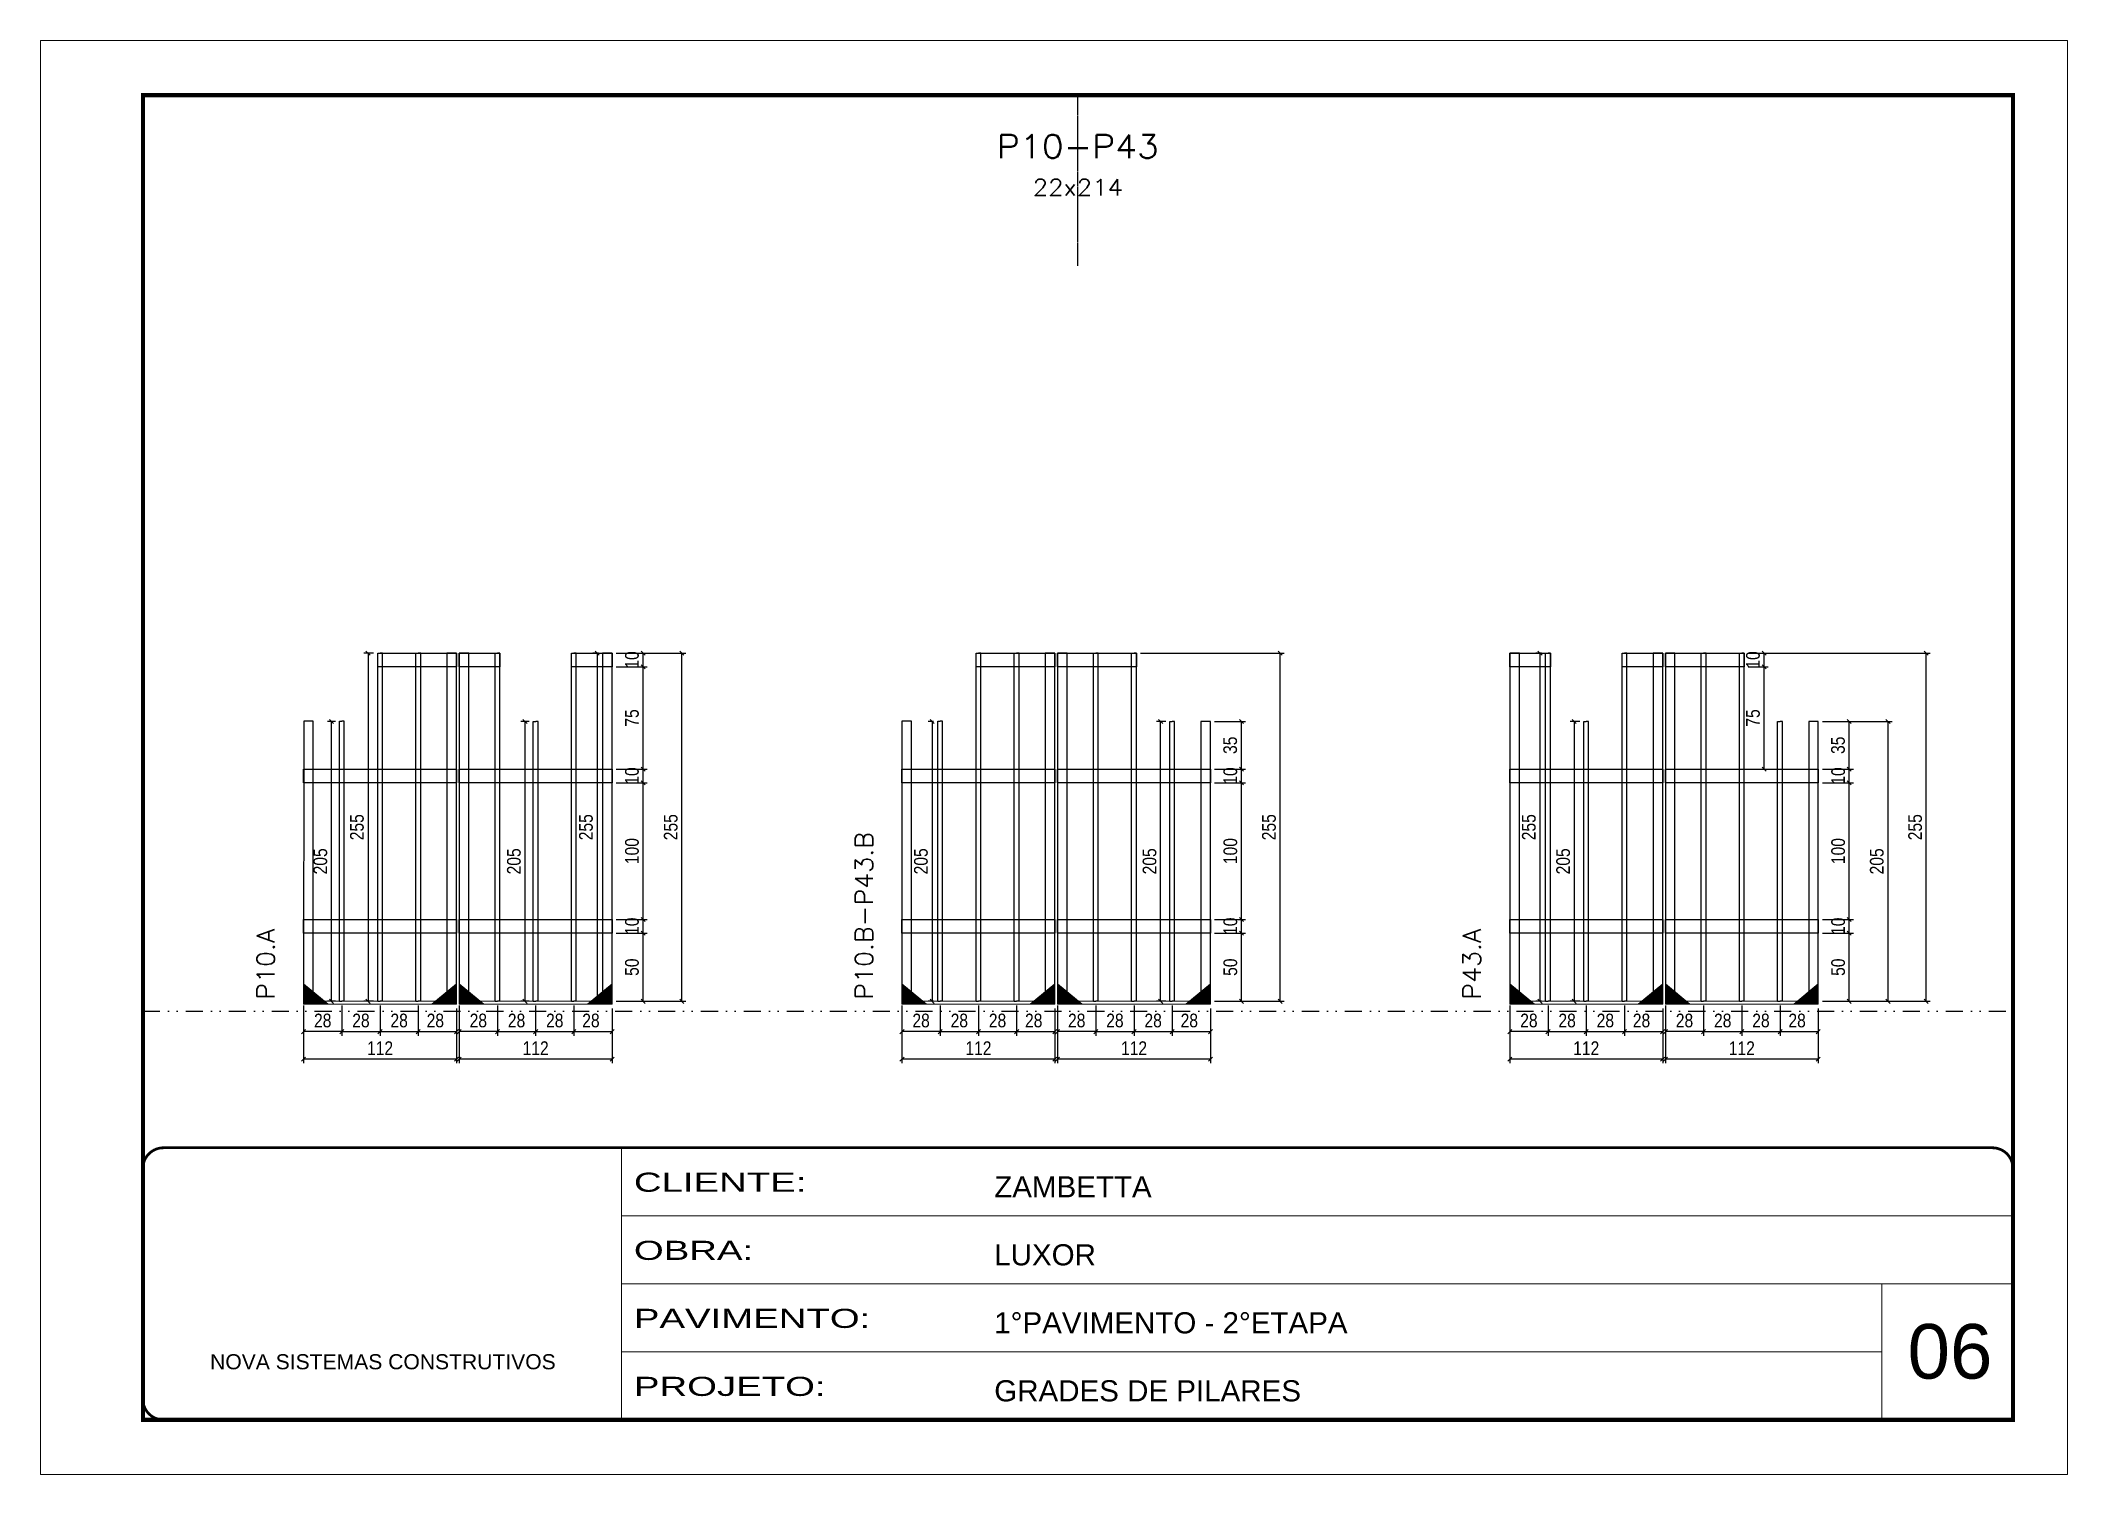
# Model space of a CAD drawing. Extents: x 14400 to 20667, y -21631 to 6985.
# Drawn here: x 16012 to 17497, y 4786 to 5836 of the extents above; entities that cross this region are included whole.
import ezdxf
from ezdxf.enums import TextEntityAlignment as Align

# ---------------------------------------------------------------- set-up
doc = ezdxf.new("R2010")
doc.units = 0
for name, pattern in [('CONTINUO', [0]), ('DASHED', [0.75, 0.5, -0.25]), ('DIVIDE2', [0.625, 0.25, -0.125, 0, -0.125, 0, -0.125]), ('HIDDEN', [0.375, 0.25, -0.125])]:
    doc.linetypes.add(name, pattern=pattern)
for name, color, linetype, lineweight in [('CARIMBO', 255, 'Continuous', 9), ('Folhas', 255, 'Continuous', 9), ('Madeira', 126, 'Continuous', 18), ('Sarr 2.2x7', 40, 'Continuous', 9), ('SARRAFO DE PRESSAO', 251, 'DASHED', 9), ('Texto Seção', 7, 'Continuous', 15)]:
    doc.layers.add(name, color=color, linetype=linetype, lineweight=lineweight)
for name, color, linetype in [('COTA', 241, 'Continuous'), ('Nível', 160, 'Continuous'), ('SARR_2.2x10', 60, 'Continuous'), ('SARR_3.5x7', 81, 'Continuous'), ('SARR_7x7', 40, 'Continuous'), ('Texto de Titulo', 7, 'Continuous'), ('Texto Qtd Sarr', 242, 'Continuous')]:
    doc.layers.add(name, color=color, linetype=linetype)
doc.styles.add('ARIAL', font='arial.ttf')
doc.styles.add('COTA TECNICA', font='techl___.ttf', dxfattribs={"height": 10})
doc.styles.add('REGUA-120', font='ROMANS.shx', dxfattribs={"height": 15})
doc.styles.add('ROMANS', font='romans.shx')
doc.styles.add('Tecnologia', font='')
doc.styles.get('Tecnologia').set_extended_font_data('Forgotten Futurist')
doc.dimstyles.new('PAINEL', dxfattribs={"dimtxt": 10, "dimasz": 3, "dimexe": 3, "dimexo": 3, "dimgap": 3, "dimtad": 1, "dimdec": 1, "dimzin": 12, "dimdsep": 46, "dimtxsty": 'COTA TECNICA', "dimblk1": 'OBLIQUE', "dimblk2": 'OBLIQUE', "dimsah": 1, "dimcen": 0.9, "dimclrd": 4, "dimclre": 4, "dimclrt": 240, "dimadec": 1, "dimazin": 3, "dimtfac": 1, "dimtdec": 1, "dimtmove": 0, "dimatfit": 3, "dimfxl": 1, "dimtolj": 1, "dimtzin": 12, "dimarcsym": 0})

msp = doc.modelspace()

# ---------------------------------------------------------------- texts
at = {"layer": 'CARIMBO', "style": 'ARIAL'}
msp.add_text('06', height=40, dxfattribs=at).set_placement((17379.83, 4856.3))
at = {"layer": 'Texto Seção', "style": 'REGUA-120', "width": 1.05}
for s, p in [('P10.B-P43.B', (16621.8, 5133.73)), ('P10.A', (16183.45, 5133.73)), ('P43.A', (17067.1, 5133.73))]:
    msp.add_text(s, height=13, rotation=90, dxfattribs=at).set_placement(p)

# ---------------------------------------------------------------- blocks, each defined once
blk = doc.blocks.new('9999999999')
at = {"color": 30, "linetype": 'CONTINUO'}
for p, q in [((98564.6, 34230.2), (98564.6, 34429.4)), ((98564.6, 34379.6), (99584, 34379.6)), ((98564.6, 34329.8), (99488, 34329.8)), ((99584, 34329.8), (99488, 34329.8)), ((99488, 34329.8), (99488, 34230.2)), ((98564.6, 34280), (99488, 34280))]:
    blk.add_line(p, q, dxfattribs=at)
at = {"color": 30, "linetype": 'CONTINUO', "const_width": 2}
blk.add_lwpolyline([(99584, 34230.2), (99584, 34414.4, 0.414214), (99569, 34429.4), (98229, 34429.4, 0.414214), (98214, 34414.4), (98214, 34245.2, 0.414214), (98229, 34230.2), (99584, 34230.2)], format="xyb", dxfattribs=at)
at = {"layer": 'Folhas'}
blk.add_lwpolyline([(98139, 34190.2), (99624, 34190.2), (99624, 35240.2), (98139, 35240.2)], close=True, dxfattribs=at)
at = {"layer": 'Folhas', "color": 30, "const_width": 3}
blk.add_lwpolyline([(98214, 34230.2), (99584, 34230.2), (99584, 35200.2), (98214, 35200.2)], close=True, dxfattribs=at)
at = {"color": 7, "linetype": 'Continuous', "ltscale": 5, "style": 'ARIAL'}
for s, height, p in [('ZAMBETTA', 15.48, (98837.7, 34393.1)), ('LUXOR', 15.48, (98837.7, 34343.3)), ('1°PAVIMENTO - 2°ETAPA', 15.483, (98837.7, 34293.5)), ('NOVA SISTEMAS CONSTRUTIVOS', 11.059, (98263.2, 34267.2)), ('GRADES DE PILARES', 15.483, (98837.7, 34243.7))]:
    blk.add_text(s, height=height, dxfattribs=at).set_placement(p)
at = {"layer": 'Folhas', "color": 7, "style": 'Tecnologia', "width": 1.5}
for s, p in [('CLIENTE:', (98573.7, 34397.2)), ('OBRA:', (98573.7, 34347.3)), ('PAVIMENTO:', (98573.7, 34297.5)), ('PROJETO:', (98573.7, 34247.7))]:
    blk.add_text(s, height=14, dxfattribs=at).set_placement(p)
blk = doc.blocks.new('titulo1')
at = {"layer": 'Defpoints', "color": 252, "linetype": 'HIDDEN', "ltscale": 2}
blk.add_line((0, 0), (0, 125), dxfattribs=at)
at = {"layer": 'Defpoints', "style": 'ROMANS', "oblique": 15}
blk.add_attdef('FOLHA', text='', height=10, dxfattribs=at).set_placement((0, 15.6), align=Align.MIDDLE_CENTER)
at = {"layer": 'Texto Qtd Sarr', "color": 3, "style": 'ROMANS', "oblique": 15}
for tag, height, p in [('TITULO', 17, (0, 71.4)), ('SEÇÃO', 12, (0, 41.5))]:
    blk.add_attdef(tag, text='', height=height, dxfattribs=at).set_placement(p, align=Align.MIDDLE_CENTER)
blk = doc.blocks.new('_Oblique')
at = {"color": 0, "linetype": 'ByBlock', "lineweight": -2}
blk.add_line((-0.5, -0.5), (0.5, 0.5), dxfattribs=at)
blk = doc.blocks.new('*D622')
at = {"layer": 'COTA', "color": 4, "lineweight": -2, "transparency": 16777216}
for p, q in [((16318.7, 5114.4), (16318.7, 5087.3)), ((16430.7, 5114.4), (16430.7, 5087.3)), ((16430.7, 5090.3), (16318.7, 5090.3))]:
    blk.add_line(p, q, dxfattribs=at)
at = {"layer": 'Defpoints', "color": 0, "transparency": 16777216}
for p in [(16318.7, 5117.4), (16430.7, 5117.4), (16318.7, 5090.3)]:
    blk.add_point(p, dxfattribs=at)
at = {"layer": 'COTA', "color": 4, "lineweight": -2, "transparency": 16777216, "xscale": 3, "yscale": 3, "zscale": 3, "rotation": 180}
blk.add_blockref('_Oblique', (16318.7, 5090.3), dxfattribs=at)
at = {"layer": 'COTA', "color": 4, "lineweight": -2, "transparency": 16777216, "xscale": 3, "yscale": 3, "zscale": 3}
blk.add_blockref('_Oblique', (16430.7, 5090.3), dxfattribs=at)
at = {"layer": 'COTA', "color": 240, "transparency": 16777216, "insert": (16374.7, 5098.3), "char_height": 10, "attachment_point": 5, "style": 'COTA TECNICA'}
blk.add_mtext('\\A1;112', dxfattribs=at)
blk = doc.blocks.new('*D623')
at = {"layer": 'COTA', "color": 4, "lineweight": -2, "transparency": 16777216}
for p, q in [((16318.7, 5129.6), (16318.7, 5107.4)), ((16346.7, 5129.6), (16346.7, 5107.4)), ((16346.7, 5110.4), (16318.7, 5110.4))]:
    blk.add_line(p, q, dxfattribs=at)
at = {"layer": 'Defpoints', "color": 0, "transparency": 16777216}
for p in [(16318.7, 5132.6), (16346.7, 5132.6), (16318.7, 5110.4)]:
    blk.add_point(p, dxfattribs=at)
at = {"layer": 'COTA', "color": 4, "lineweight": -2, "transparency": 16777216, "xscale": 3, "yscale": 3, "zscale": 3, "rotation": 180}
blk.add_blockref('_Oblique', (16318.7, 5110.4), dxfattribs=at)
at = {"layer": 'COTA', "color": 4, "lineweight": -2, "transparency": 16777216, "xscale": 3, "yscale": 3, "zscale": 3}
blk.add_blockref('_Oblique', (16346.7, 5110.4), dxfattribs=at)
at = {"layer": 'COTA', "color": 240, "transparency": 16777216, "insert": (16332.7, 5118.5), "char_height": 10, "attachment_point": 5, "style": 'COTA TECNICA'}
blk.add_mtext('\\A1;28', dxfattribs=at)
blk = doc.blocks.new('*D624')
at = {"layer": 'COTA', "color": 4, "lineweight": -2, "transparency": 16777216}
for p, q in [((16402.7, 5129.6), (16402.7, 5107.4)), ((16430.7, 5127.4), (16430.7, 5107.4)), ((16402.7, 5110.4), (16430.7, 5110.4))]:
    blk.add_line(p, q, dxfattribs=at)
at = {"layer": 'Defpoints', "color": 0, "transparency": 16777216}
for p in [(16402.7, 5132.6), (16430.7, 5130.4), (16430.7, 5110.4)]:
    blk.add_point(p, dxfattribs=at)
at = {"layer": 'COTA', "color": 4, "lineweight": -2, "transparency": 16777216, "xscale": 3, "yscale": 3, "zscale": 3, "rotation": 180}
blk.add_blockref('_Oblique', (16402.7, 5110.4), dxfattribs=at)
at = {"layer": 'COTA', "color": 4, "lineweight": -2, "transparency": 16777216, "xscale": 3, "yscale": 3, "zscale": 3}
blk.add_blockref('_Oblique', (16430.7, 5110.4), dxfattribs=at)
at = {"layer": 'COTA', "color": 240, "transparency": 16777216, "insert": (16415.2, 5118.5), "char_height": 10, "attachment_point": 5, "style": 'COTA TECNICA'}
blk.add_mtext('\\A1;28', dxfattribs=at)
blk = doc.blocks.new('*D625')
at = {"layer": 'COTA', "color": 4, "lineweight": -2, "transparency": 16777216}
for p, q in [((16346.7, 5129.6), (16346.7, 5107.4)), ((16374.7, 5129.6), (16374.7, 5107.4)), ((16346.7, 5110.4), (16374.7, 5110.4))]:
    blk.add_line(p, q, dxfattribs=at)
at = {"layer": 'Defpoints', "color": 0, "transparency": 16777216}
for p in [(16346.7, 5132.6), (16374.7, 5132.6), (16374.7, 5110.4)]:
    blk.add_point(p, dxfattribs=at)
at = {"layer": 'COTA', "color": 4, "lineweight": -2, "transparency": 16777216, "xscale": 3, "yscale": 3, "zscale": 3, "rotation": 180}
blk.add_blockref('_Oblique', (16346.7, 5110.4), dxfattribs=at)
at = {"layer": 'COTA', "color": 4, "lineweight": -2, "transparency": 16777216, "xscale": 3, "yscale": 3, "zscale": 3}
blk.add_blockref('_Oblique', (16374.7, 5110.4), dxfattribs=at)
at = {"layer": 'COTA', "color": 240, "transparency": 16777216, "insert": (16360.7, 5118.5), "char_height": 10, "attachment_point": 5, "style": 'COTA TECNICA'}
blk.add_mtext('\\A1;28', dxfattribs=at)
blk = doc.blocks.new('*D626')
at = {"layer": 'COTA', "color": 4, "lineweight": -2, "transparency": 16777216}
for p, q in [((16433.7, 5182.6), (16456.4, 5182.6)), ((16453.4, 5132.6), (16453.4, 5182.6)), ((16433.7, 5132.6), (16456.4, 5132.6))]:
    blk.add_line(p, q, dxfattribs=at)
at = {"layer": 'Defpoints', "color": 0, "transparency": 16777216}
for p in [(16430.7, 5182.6), (16453.4, 5182.6), (16430.7, 5132.6)]:
    blk.add_point(p, dxfattribs=at)
at = {"layer": 'COTA', "color": 4, "lineweight": -2, "transparency": 16777216, "xscale": 3, "yscale": 3, "zscale": 3}
for p, rotation in [((16453.4, 5182.6), 90), ((16453.4, 5132.6), 270)]:
    blk.add_blockref('_Oblique', p, dxfattribs=dict(at, rotation=rotation))
at = {"layer": 'COTA', "color": 240, "transparency": 16777216, "insert": (16445.3, 5157.6), "char_height": 10, "attachment_point": 5, "rotation": 90, "style": 'COTA TECNICA'}
blk.add_mtext('\\A1;50', dxfattribs=at)
blk = doc.blocks.new('*D627')
at = {"layer": 'COTA', "color": 4, "lineweight": -2, "transparency": 16777216}
for p, q in [((16374.7, 5129.6), (16374.7, 5107.4)), ((16402.7, 5129.6), (16402.7, 5107.4)), ((16374.7, 5110.4), (16402.7, 5110.4))]:
    blk.add_line(p, q, dxfattribs=at)
at = {"layer": 'Defpoints', "color": 0, "transparency": 16777216}
for p in [(16374.7, 5132.6), (16402.7, 5132.6), (16402.7, 5110.4)]:
    blk.add_point(p, dxfattribs=at)
at = {"layer": 'COTA', "color": 4, "lineweight": -2, "transparency": 16777216, "xscale": 3, "yscale": 3, "zscale": 3, "rotation": 180}
blk.add_blockref('_Oblique', (16374.7, 5110.4), dxfattribs=at)
at = {"layer": 'COTA', "color": 4, "lineweight": -2, "transparency": 16777216, "xscale": 3, "yscale": 3, "zscale": 3}
blk.add_blockref('_Oblique', (16402.7, 5110.4), dxfattribs=at)
at = {"layer": 'COTA', "color": 240, "transparency": 16777216, "insert": (16388.7, 5118.5), "char_height": 10, "attachment_point": 5, "style": 'COTA TECNICA'}
blk.add_mtext('\\A1;28', dxfattribs=at)
blk = doc.blocks.new('*D628')
at = {"layer": 'COTA', "color": 4, "lineweight": -2, "transparency": 16777216}
for p, q in [((16433.7, 5192.6), (16456.4, 5192.6)), ((16453.4, 5182.6), (16453.4, 5192.6)), ((16433.7, 5182.6), (16456.4, 5182.6))]:
    blk.add_line(p, q, dxfattribs=at)
at = {"layer": 'Defpoints', "color": 0, "transparency": 16777216}
for p in [(16430.7, 5192.6), (16453.4, 5192.6), (16430.7, 5182.6)]:
    blk.add_point(p, dxfattribs=at)
at = {"layer": 'COTA', "color": 4, "lineweight": -2, "transparency": 16777216, "xscale": 3, "yscale": 3, "zscale": 3}
for p, rotation in [((16453.4, 5192.6), 90), ((16453.4, 5182.6), 270)]:
    blk.add_blockref('_Oblique', p, dxfattribs=dict(at, rotation=rotation))
at = {"layer": 'COTA', "color": 240, "transparency": 16777216, "insert": (16445.3, 5187.6), "char_height": 10, "attachment_point": 5, "rotation": 90, "style": 'COTA TECNICA'}
blk.add_mtext('\\A1;10', dxfattribs=at)
blk = doc.blocks.new('*D629')
at = {"layer": 'COTA', "color": 4, "lineweight": -2, "transparency": 16777216}
for p, q in [((16433.7, 5292.6), (16456.4, 5292.6)), ((16453.4, 5192.6), (16453.4, 5292.6)), ((16433.7, 5192.6), (16456.4, 5192.6))]:
    blk.add_line(p, q, dxfattribs=at)
at = {"layer": 'Defpoints', "color": 0, "transparency": 16777216}
for p in [(16430.7, 5292.6), (16453.4, 5292.6), (16430.7, 5192.6)]:
    blk.add_point(p, dxfattribs=at)
at = {"layer": 'COTA', "color": 4, "lineweight": -2, "transparency": 16777216, "xscale": 3, "yscale": 3, "zscale": 3}
for p, rotation in [((16453.4, 5292.6), 90), ((16453.4, 5192.6), 270)]:
    blk.add_blockref('_Oblique', p, dxfattribs=dict(at, rotation=rotation))
at = {"layer": 'COTA', "color": 240, "transparency": 16777216, "insert": (16445.3, 5242.6), "char_height": 10, "attachment_point": 5, "rotation": 90, "style": 'COTA TECNICA'}
blk.add_mtext('\\A1;100', dxfattribs=at)
blk = doc.blocks.new('*D630')
at = {"layer": 'COTA', "color": 4, "lineweight": -2, "transparency": 16777216}
for p, q in [((16433.7, 5302.6), (16456.4, 5302.6)), ((16453.4, 5292.6), (16453.4, 5302.6)), ((16433.7, 5292.6), (16456.4, 5292.6))]:
    blk.add_line(p, q, dxfattribs=at)
at = {"layer": 'Defpoints', "color": 0, "transparency": 16777216}
for p in [(16430.7, 5302.6), (16453.4, 5302.6), (16430.7, 5292.6)]:
    blk.add_point(p, dxfattribs=at)
at = {"layer": 'COTA', "color": 4, "lineweight": -2, "transparency": 16777216, "xscale": 3, "yscale": 3, "zscale": 3}
for p, rotation in [((16453.4, 5302.6), 90), ((16453.4, 5292.6), 270)]:
    blk.add_blockref('_Oblique', p, dxfattribs=dict(at, rotation=rotation))
at = {"layer": 'COTA', "color": 240, "transparency": 16777216, "insert": (16445.3, 5297.6), "char_height": 10, "attachment_point": 5, "rotation": 90, "style": 'COTA TECNICA'}
blk.add_mtext('\\A1;10', dxfattribs=at)
blk = doc.blocks.new('*D631')
at = {"layer": 'COTA', "color": 4, "lineweight": -2, "transparency": 16777216}
for p, q in [((16204.7, 5114.4), (16204.7, 5087.3)), ((16316.7, 5114.4), (16316.7, 5087.3)), ((16316.7, 5090.3), (16204.7, 5090.3))]:
    blk.add_line(p, q, dxfattribs=at)
at = {"layer": 'Defpoints', "color": 0, "transparency": 16777216}
for p in [(16204.7, 5117.4), (16316.7, 5117.4), (16204.7, 5090.3)]:
    blk.add_point(p, dxfattribs=at)
at = {"layer": 'COTA', "color": 4, "lineweight": -2, "transparency": 16777216, "xscale": 3, "yscale": 3, "zscale": 3, "rotation": 180}
blk.add_blockref('_Oblique', (16204.7, 5090.3), dxfattribs=at)
at = {"layer": 'COTA', "color": 4, "lineweight": -2, "transparency": 16777216, "xscale": 3, "yscale": 3, "zscale": 3}
blk.add_blockref('_Oblique', (16316.7, 5090.3), dxfattribs=at)
at = {"layer": 'COTA', "color": 240, "transparency": 16777216, "insert": (16260.7, 5098.3), "char_height": 10, "attachment_point": 5, "style": 'COTA TECNICA'}
blk.add_mtext('\\A1;112', dxfattribs=at)
blk = doc.blocks.new('*D632')
at = {"layer": 'COTA', "color": 4, "lineweight": -2, "transparency": 16777216}
for p, q in [((16204.7, 5129.6), (16204.7, 5107.4)), ((16232.7, 5129.6), (16232.7, 5107.4)), ((16232.7, 5110.4), (16204.7, 5110.4))]:
    blk.add_line(p, q, dxfattribs=at)
at = {"layer": 'Defpoints', "color": 0, "transparency": 16777216}
for p in [(16204.7, 5132.6), (16232.7, 5132.6), (16204.7, 5110.4)]:
    blk.add_point(p, dxfattribs=at)
at = {"layer": 'COTA', "color": 4, "lineweight": -2, "transparency": 16777216, "xscale": 3, "yscale": 3, "zscale": 3, "rotation": 180}
blk.add_blockref('_Oblique', (16204.7, 5110.4), dxfattribs=at)
at = {"layer": 'COTA', "color": 4, "lineweight": -2, "transparency": 16777216, "xscale": 3, "yscale": 3, "zscale": 3}
blk.add_blockref('_Oblique', (16232.7, 5110.4), dxfattribs=at)
at = {"layer": 'COTA', "color": 240, "transparency": 16777216, "insert": (16218.7, 5118.5), "char_height": 10, "attachment_point": 5, "style": 'COTA TECNICA'}
blk.add_mtext('\\A1;28', dxfattribs=at)
blk = doc.blocks.new('*D633')
at = {"layer": 'COTA', "color": 4, "lineweight": -2, "transparency": 16777216}
for p, q in [((16288.7, 5129.6), (16288.7, 5107.4)), ((16316.7, 5127.4), (16316.7, 5107.4)), ((16288.7, 5110.4), (16316.7, 5110.4))]:
    blk.add_line(p, q, dxfattribs=at)
at = {"layer": 'Defpoints', "color": 0, "transparency": 16777216}
for p in [(16288.7, 5132.6), (16316.7, 5130.4), (16316.7, 5110.4)]:
    blk.add_point(p, dxfattribs=at)
at = {"layer": 'COTA', "color": 4, "lineweight": -2, "transparency": 16777216, "xscale": 3, "yscale": 3, "zscale": 3, "rotation": 180}
blk.add_blockref('_Oblique', (16288.7, 5110.4), dxfattribs=at)
at = {"layer": 'COTA', "color": 4, "lineweight": -2, "transparency": 16777216, "xscale": 3, "yscale": 3, "zscale": 3}
blk.add_blockref('_Oblique', (16316.7, 5110.4), dxfattribs=at)
at = {"layer": 'COTA', "color": 240, "transparency": 16777216, "insert": (16301.2, 5118.5), "char_height": 10, "attachment_point": 5, "style": 'COTA TECNICA'}
blk.add_mtext('\\A1;28', dxfattribs=at)
blk = doc.blocks.new('*D634')
at = {"layer": 'COTA', "color": 4, "lineweight": -2, "transparency": 16777216}
for p, q in [((16232.7, 5129.6), (16232.7, 5107.4)), ((16260.7, 5129.6), (16260.7, 5107.4)), ((16232.7, 5110.4), (16260.7, 5110.4))]:
    blk.add_line(p, q, dxfattribs=at)
at = {"layer": 'Defpoints', "color": 0, "transparency": 16777216}
for p in [(16232.7, 5132.6), (16260.7, 5132.6), (16260.7, 5110.4)]:
    blk.add_point(p, dxfattribs=at)
at = {"layer": 'COTA', "color": 4, "lineweight": -2, "transparency": 16777216, "xscale": 3, "yscale": 3, "zscale": 3, "rotation": 180}
blk.add_blockref('_Oblique', (16232.7, 5110.4), dxfattribs=at)
at = {"layer": 'COTA', "color": 4, "lineweight": -2, "transparency": 16777216, "xscale": 3, "yscale": 3, "zscale": 3}
blk.add_blockref('_Oblique', (16260.7, 5110.4), dxfattribs=at)
at = {"layer": 'COTA', "color": 240, "transparency": 16777216, "insert": (16246.7, 5118.5), "char_height": 10, "attachment_point": 5, "style": 'COTA TECNICA'}
blk.add_mtext('\\A1;28', dxfattribs=at)
blk = doc.blocks.new('*D635')
at = {"layer": 'COTA', "color": 4, "lineweight": -2, "transparency": 16777216}
for p, q in [((16260.7, 5129.6), (16260.7, 5107.4)), ((16288.7, 5129.6), (16288.7, 5107.4)), ((16260.7, 5110.4), (16288.7, 5110.4))]:
    blk.add_line(p, q, dxfattribs=at)
at = {"layer": 'Defpoints', "color": 0, "transparency": 16777216}
for p in [(16260.7, 5132.6), (16288.7, 5132.6), (16288.7, 5110.4)]:
    blk.add_point(p, dxfattribs=at)
at = {"layer": 'COTA', "color": 4, "lineweight": -2, "transparency": 16777216, "xscale": 3, "yscale": 3, "zscale": 3, "rotation": 180}
blk.add_blockref('_Oblique', (16260.7, 5110.4), dxfattribs=at)
at = {"layer": 'COTA', "color": 4, "lineweight": -2, "transparency": 16777216, "xscale": 3, "yscale": 3, "zscale": 3}
blk.add_blockref('_Oblique', (16288.7, 5110.4), dxfattribs=at)
at = {"layer": 'COTA', "color": 240, "transparency": 16777216, "insert": (16274.7, 5118.5), "char_height": 10, "attachment_point": 5, "style": 'COTA TECNICA'}
blk.add_mtext('\\A1;28', dxfattribs=at)
blk = doc.blocks.new('*D599')
at = {"layer": 'COTA', "color": 4, "lineweight": -2, "transparency": 16777216}
for p, q in [((16433.7, 5387.6), (16484.8, 5387.6)), ((16481.8, 5132.6), (16481.8, 5387.6)), ((16433.7, 5132.6), (16484.8, 5132.6))]:
    blk.add_line(p, q, dxfattribs=at)
at = {"layer": 'Defpoints', "color": 0, "transparency": 16777216}
for p in [(16430.7, 5387.6), (16481.8, 5387.6), (16430.7, 5132.6)]:
    blk.add_point(p, dxfattribs=at)
at = {"layer": 'COTA', "color": 4, "lineweight": -2, "transparency": 16777216, "xscale": 3, "yscale": 3, "zscale": 3}
for p, rotation in [((16481.8, 5387.6), 90), ((16481.8, 5132.6), 270)]:
    blk.add_blockref('_Oblique', p, dxfattribs=dict(at, rotation=rotation))
at = {"layer": 'COTA', "color": 240, "transparency": 16777216, "insert": (16473.7, 5260.1), "char_height": 10, "attachment_point": 5, "rotation": 90, "style": 'COTA TECNICA'}
blk.add_mtext('\\A1;255', dxfattribs=at)
blk = doc.blocks.new('*D636')
at = {"layer": 'COTA', "color": 4, "lineweight": -2, "transparency": 16777216}
for p, q in [((16433.7, 5377.6), (16456.4, 5377.6)), ((16453.4, 5302.6), (16453.4, 5377.6)), ((16433.7, 5302.6), (16456.4, 5302.6))]:
    blk.add_line(p, q, dxfattribs=at)
at = {"layer": 'Defpoints', "color": 0, "transparency": 16777216}
for p in [(16430.7, 5377.6), (16453.4, 5377.6), (16430.7, 5302.6)]:
    blk.add_point(p, dxfattribs=at)
at = {"layer": 'COTA', "color": 4, "lineweight": -2, "transparency": 16777216, "xscale": 3, "yscale": 3, "zscale": 3}
for p, rotation in [((16453.4, 5377.6), 90), ((16453.4, 5302.6), 270)]:
    blk.add_blockref('_Oblique', p, dxfattribs=dict(at, rotation=rotation))
at = {"layer": 'COTA', "color": 240, "transparency": 16777216, "insert": (16445.3, 5340.1), "char_height": 10, "attachment_point": 5, "rotation": 90, "style": 'COTA TECNICA'}
blk.add_mtext('\\A1;75', dxfattribs=at)
blk = doc.blocks.new('*D600')
at = {"layer": 'COTA', "color": 4, "lineweight": -2, "transparency": 16777216}
for p, q in [((16256, 5387.6), (16248.9, 5387.6)), ((16251.9, 5387.6), (16251.9, 5132.6)), ((16256, 5132.6), (16248.9, 5132.6))]:
    blk.add_line(p, q, dxfattribs=at)
at = {"layer": 'Defpoints', "color": 0, "transparency": 16777216}
for p in [(16259, 5387.6), (16251.9, 5132.6), (16259, 5132.6)]:
    blk.add_point(p, dxfattribs=at)
at = {"layer": 'COTA', "color": 4, "lineweight": -2, "transparency": 16777216, "xscale": 3, "yscale": 3, "zscale": 3}
for p, rotation in [((16251.9, 5387.6), 90), ((16251.9, 5132.6), 270)]:
    blk.add_blockref('_Oblique', p, dxfattribs=dict(at, rotation=rotation))
at = {"layer": 'COTA', "color": 240, "transparency": 16777216, "insert": (16243.8, 5260.1), "char_height": 10, "attachment_point": 5, "rotation": 90, "style": 'COTA TECNICA'}
blk.add_mtext('\\A1;255', dxfattribs=at)
blk = doc.blocks.new('*D637')
at = {"layer": 'COTA', "color": 4, "lineweight": -2, "transparency": 16777216}
for p, q in [((16420.7, 5387.6), (16416.7, 5387.6)), ((16419.7, 5387.6), (16419.7, 5132.6)), ((16420.7, 5132.6), (16416.7, 5132.6))]:
    blk.add_line(p, q, dxfattribs=at)
at = {"layer": 'Defpoints', "color": 0, "transparency": 16777216}
for p in [(16423.7, 5387.6), (16419.7, 5132.6), (16423.7, 5132.6)]:
    blk.add_point(p, dxfattribs=at)
at = {"layer": 'COTA', "color": 4, "lineweight": -2, "transparency": 16777216, "xscale": 3, "yscale": 3, "zscale": 3}
for p, rotation in [((16419.7, 5387.6), 90), ((16419.7, 5132.6), 270)]:
    blk.add_blockref('_Oblique', p, dxfattribs=dict(at, rotation=rotation))
at = {"layer": 'COTA', "color": 240, "transparency": 16777216, "insert": (16411.6, 5260.1), "char_height": 10, "attachment_point": 5, "rotation": 90, "style": 'COTA TECNICA'}
blk.add_mtext('\\A1;255', dxfattribs=at)
blk = doc.blocks.new('*D601')
at = {"layer": 'COTA', "color": 4, "lineweight": -2, "transparency": 16777216}
for p, q in [((16370, 5337.6), (16363.9, 5337.6)), ((16366.9, 5337.6), (16366.9, 5132.6)), ((16370, 5132.6), (16363.9, 5132.6))]:
    blk.add_line(p, q, dxfattribs=at)
at = {"layer": 'Defpoints', "color": 0, "transparency": 16777216}
for p in [(16373, 5337.6), (16366.9, 5132.6), (16373, 5132.6)]:
    blk.add_point(p, dxfattribs=at)
at = {"layer": 'COTA', "color": 4, "lineweight": -2, "transparency": 16777216, "xscale": 3, "yscale": 3, "zscale": 3}
for p, rotation in [((16366.9, 5337.6), 90), ((16366.9, 5132.6), 270)]:
    blk.add_blockref('_Oblique', p, dxfattribs=dict(at, rotation=rotation))
at = {"layer": 'COTA', "color": 240, "transparency": 16777216, "insert": (16358.8, 5235.1), "char_height": 10, "attachment_point": 5, "rotation": 90, "style": 'COTA TECNICA'}
blk.add_mtext('\\A1;205', dxfattribs=at)
blk = doc.blocks.new('*D602')
at = {"layer": 'COTA', "color": 4, "lineweight": -2, "transparency": 16777216}
for p, q in [((16228, 5337.6), (16222.1, 5337.6)), ((16225.1, 5132.6), (16225.1, 5337.6)), ((16228, 5132.6), (16222.1, 5132.6))]:
    blk.add_line(p, q, dxfattribs=at)
at = {"layer": 'Defpoints', "color": 0, "transparency": 16777216}
for p in [(16225.1, 5337.6), (16231, 5337.6), (16231, 5132.6)]:
    blk.add_point(p, dxfattribs=at)
at = {"layer": 'COTA', "color": 4, "lineweight": -2, "transparency": 16777216, "xscale": 3, "yscale": 3, "zscale": 3}
for p, rotation in [((16225.1, 5337.6), 90), ((16225.1, 5132.6), 270)]:
    blk.add_blockref('_Oblique', p, dxfattribs=dict(at, rotation=rotation))
at = {"layer": 'COTA', "color": 240, "transparency": 16777216, "insert": (16217, 5235.1), "char_height": 10, "attachment_point": 5, "rotation": 90, "style": 'COTA TECNICA'}
blk.add_mtext('\\A1;205', dxfattribs=at)
blk = doc.blocks.new('*D603')
at = {"layer": 'COTA', "color": 4, "lineweight": -2, "transparency": 16777216}
for p, q in [((16433.7, 5387.6), (16456.4, 5387.6)), ((16433.7, 5377.6), (16456.4, 5377.6)), ((16453.4, 5377.6), (16453.4, 5387.6))]:
    blk.add_line(p, q, dxfattribs=at)
at = {"layer": 'Defpoints', "color": 0, "transparency": 16777216}
for p in [(16430.7, 5387.6), (16430.7, 5377.6), (16453.4, 5387.6)]:
    blk.add_point(p, dxfattribs=at)
at = {"layer": 'COTA', "color": 4, "lineweight": -2, "transparency": 16777216, "xscale": 3, "yscale": 3, "zscale": 3}
for p, rotation in [((16453.4, 5387.6), 90), ((16453.4, 5377.6), 270)]:
    blk.add_blockref('_Oblique', p, dxfattribs=dict(at, rotation=rotation))
at = {"layer": 'COTA', "color": 240, "transparency": 16777216, "insert": (16445.3, 5382.6), "char_height": 10, "attachment_point": 5, "rotation": 90, "style": 'COTA TECNICA'}
blk.add_mtext('\\A1;10', dxfattribs=at)
blk = doc.blocks.new('*D604')
at = {"layer": 'COTA', "color": 4, "lineweight": -2, "transparency": 16777216}
for p, q in [((17202.4, 5114.4), (17202.4, 5087.3)), ((17314.4, 5114.4), (17314.4, 5087.3)), ((17314.4, 5090.3), (17202.4, 5090.3))]:
    blk.add_line(p, q, dxfattribs=at)
at = {"layer": 'Defpoints', "color": 0, "transparency": 16777216}
for p in [(17202.4, 5117.4), (17314.4, 5117.4), (17202.4, 5090.3)]:
    blk.add_point(p, dxfattribs=at)
at = {"layer": 'COTA', "color": 4, "lineweight": -2, "transparency": 16777216, "xscale": 3, "yscale": 3, "zscale": 3, "rotation": 180}
blk.add_blockref('_Oblique', (17202.4, 5090.3), dxfattribs=at)
at = {"layer": 'COTA', "color": 4, "lineweight": -2, "transparency": 16777216, "xscale": 3, "yscale": 3, "zscale": 3}
blk.add_blockref('_Oblique', (17314.4, 5090.3), dxfattribs=at)
at = {"layer": 'COTA', "color": 240, "transparency": 16777216, "insert": (17258.4, 5098.3), "char_height": 10, "attachment_point": 5, "style": 'COTA TECNICA'}
blk.add_mtext('\\A1;112', dxfattribs=at)
blk = doc.blocks.new('*D605')
at = {"layer": 'COTA', "color": 4, "lineweight": -2, "transparency": 16777216}
for p, q in [((17202.4, 5129.6), (17202.4, 5107.4)), ((17230.4, 5129.6), (17230.4, 5107.4)), ((17230.4, 5110.4), (17202.4, 5110.4))]:
    blk.add_line(p, q, dxfattribs=at)
at = {"layer": 'Defpoints', "color": 0, "transparency": 16777216}
for p in [(17202.4, 5132.6), (17230.4, 5132.6), (17202.4, 5110.4)]:
    blk.add_point(p, dxfattribs=at)
at = {"layer": 'COTA', "color": 4, "lineweight": -2, "transparency": 16777216, "xscale": 3, "yscale": 3, "zscale": 3, "rotation": 180}
blk.add_blockref('_Oblique', (17202.4, 5110.4), dxfattribs=at)
at = {"layer": 'COTA', "color": 4, "lineweight": -2, "transparency": 16777216, "xscale": 3, "yscale": 3, "zscale": 3}
blk.add_blockref('_Oblique', (17230.4, 5110.4), dxfattribs=at)
at = {"layer": 'COTA', "color": 240, "transparency": 16777216, "insert": (17216.4, 5118.5), "char_height": 10, "attachment_point": 5, "style": 'COTA TECNICA'}
blk.add_mtext('\\A1;28', dxfattribs=at)
blk = doc.blocks.new('*D606')
at = {"layer": 'COTA', "color": 4, "lineweight": -2, "transparency": 16777216}
for p, q in [((17286.4, 5129.6), (17286.4, 5107.4)), ((17314.4, 5127.4), (17314.4, 5107.4)), ((17286.4, 5110.4), (17314.4, 5110.4))]:
    blk.add_line(p, q, dxfattribs=at)
at = {"layer": 'Defpoints', "color": 0, "transparency": 16777216}
for p in [(17286.4, 5132.6), (17314.4, 5130.4), (17314.4, 5110.4)]:
    blk.add_point(p, dxfattribs=at)
at = {"layer": 'COTA', "color": 4, "lineweight": -2, "transparency": 16777216, "xscale": 3, "yscale": 3, "zscale": 3, "rotation": 180}
blk.add_blockref('_Oblique', (17286.4, 5110.4), dxfattribs=at)
at = {"layer": 'COTA', "color": 4, "lineweight": -2, "transparency": 16777216, "xscale": 3, "yscale": 3, "zscale": 3}
blk.add_blockref('_Oblique', (17314.4, 5110.4), dxfattribs=at)
at = {"layer": 'COTA', "color": 240, "transparency": 16777216, "insert": (17298.9, 5118.5), "char_height": 10, "attachment_point": 5, "style": 'COTA TECNICA'}
blk.add_mtext('\\A1;28', dxfattribs=at)
blk = doc.blocks.new('*D607')
at = {"layer": 'COTA', "color": 4, "lineweight": -2, "transparency": 16777216}
for p, q in [((17230.4, 5129.6), (17230.4, 5107.4)), ((17258.4, 5129.6), (17258.4, 5107.4)), ((17230.4, 5110.4), (17258.4, 5110.4))]:
    blk.add_line(p, q, dxfattribs=at)
at = {"layer": 'Defpoints', "color": 0, "transparency": 16777216}
for p in [(17230.4, 5132.6), (17258.4, 5132.6), (17258.4, 5110.4)]:
    blk.add_point(p, dxfattribs=at)
at = {"layer": 'COTA', "color": 4, "lineweight": -2, "transparency": 16777216, "xscale": 3, "yscale": 3, "zscale": 3, "rotation": 180}
blk.add_blockref('_Oblique', (17230.4, 5110.4), dxfattribs=at)
at = {"layer": 'COTA', "color": 4, "lineweight": -2, "transparency": 16777216, "xscale": 3, "yscale": 3, "zscale": 3}
blk.add_blockref('_Oblique', (17258.4, 5110.4), dxfattribs=at)
at = {"layer": 'COTA', "color": 240, "transparency": 16777216, "insert": (17244.4, 5118.5), "char_height": 10, "attachment_point": 5, "style": 'COTA TECNICA'}
blk.add_mtext('\\A1;28', dxfattribs=at)
blk = doc.blocks.new('*D608')
at = {"layer": 'COTA', "color": 4, "lineweight": -2, "transparency": 16777216}
for p, q in [((17317.4, 5182.6), (17340.1, 5182.6)), ((17337.1, 5132.6), (17337.1, 5182.6)), ((17317.4, 5132.6), (17340.1, 5132.6))]:
    blk.add_line(p, q, dxfattribs=at)
at = {"layer": 'Defpoints', "color": 0, "transparency": 16777216}
for p in [(17314.4, 5182.6), (17337.1, 5182.6), (17314.4, 5132.6)]:
    blk.add_point(p, dxfattribs=at)
at = {"layer": 'COTA', "color": 4, "lineweight": -2, "transparency": 16777216, "xscale": 3, "yscale": 3, "zscale": 3}
for p, rotation in [((17337.1, 5182.6), 90), ((17337.1, 5132.6), 270)]:
    blk.add_blockref('_Oblique', p, dxfattribs=dict(at, rotation=rotation))
at = {"layer": 'COTA', "color": 240, "transparency": 16777216, "insert": (17329, 5157.6), "char_height": 10, "attachment_point": 5, "rotation": 90, "style": 'COTA TECNICA'}
blk.add_mtext('\\A1;50', dxfattribs=at)
blk = doc.blocks.new('*D609')
at = {"layer": 'COTA', "color": 4, "lineweight": -2, "transparency": 16777216}
for p, q in [((17258.4, 5129.6), (17258.4, 5107.4)), ((17286.4, 5129.6), (17286.4, 5107.4)), ((17258.4, 5110.4), (17286.4, 5110.4))]:
    blk.add_line(p, q, dxfattribs=at)
at = {"layer": 'Defpoints', "color": 0, "transparency": 16777216}
for p in [(17258.4, 5132.6), (17286.4, 5132.6), (17286.4, 5110.4)]:
    blk.add_point(p, dxfattribs=at)
at = {"layer": 'COTA', "color": 4, "lineweight": -2, "transparency": 16777216, "xscale": 3, "yscale": 3, "zscale": 3, "rotation": 180}
blk.add_blockref('_Oblique', (17258.4, 5110.4), dxfattribs=at)
at = {"layer": 'COTA', "color": 4, "lineweight": -2, "transparency": 16777216, "xscale": 3, "yscale": 3, "zscale": 3}
blk.add_blockref('_Oblique', (17286.4, 5110.4), dxfattribs=at)
at = {"layer": 'COTA', "color": 240, "transparency": 16777216, "insert": (17272.4, 5118.5), "char_height": 10, "attachment_point": 5, "style": 'COTA TECNICA'}
blk.add_mtext('\\A1;28', dxfattribs=at)
blk = doc.blocks.new('*D610')
at = {"layer": 'COTA', "color": 4, "lineweight": -2, "transparency": 16777216}
for p, q in [((17317.4, 5192.6), (17340.1, 5192.6)), ((17337.1, 5182.6), (17337.1, 5192.6)), ((17317.4, 5182.6), (17340.1, 5182.6))]:
    blk.add_line(p, q, dxfattribs=at)
at = {"layer": 'Defpoints', "color": 0, "transparency": 16777216}
for p in [(17314.4, 5192.6), (17337.1, 5192.6), (17314.4, 5182.6)]:
    blk.add_point(p, dxfattribs=at)
at = {"layer": 'COTA', "color": 4, "lineweight": -2, "transparency": 16777216, "xscale": 3, "yscale": 3, "zscale": 3}
for p, rotation in [((17337.1, 5192.6), 90), ((17337.1, 5182.6), 270)]:
    blk.add_blockref('_Oblique', p, dxfattribs=dict(at, rotation=rotation))
at = {"layer": 'COTA', "color": 240, "transparency": 16777216, "insert": (17329, 5187.6), "char_height": 10, "attachment_point": 5, "rotation": 90, "style": 'COTA TECNICA'}
blk.add_mtext('\\A1;10', dxfattribs=at)
blk = doc.blocks.new('*D611')
at = {"layer": 'COTA', "color": 4, "lineweight": -2, "transparency": 16777216}
for p, q in [((17317.4, 5292.6), (17340.1, 5292.6)), ((17337.1, 5192.6), (17337.1, 5292.6)), ((17317.4, 5192.6), (17340.1, 5192.6))]:
    blk.add_line(p, q, dxfattribs=at)
at = {"layer": 'Defpoints', "color": 0, "transparency": 16777216}
for p in [(17314.4, 5292.6), (17337.1, 5292.6), (17314.4, 5192.6)]:
    blk.add_point(p, dxfattribs=at)
at = {"layer": 'COTA', "color": 4, "lineweight": -2, "transparency": 16777216, "xscale": 3, "yscale": 3, "zscale": 3}
for p, rotation in [((17337.1, 5292.6), 90), ((17337.1, 5192.6), 270)]:
    blk.add_blockref('_Oblique', p, dxfattribs=dict(at, rotation=rotation))
at = {"layer": 'COTA', "color": 240, "transparency": 16777216, "insert": (17329, 5242.6), "char_height": 10, "attachment_point": 5, "rotation": 90, "style": 'COTA TECNICA'}
blk.add_mtext('\\A1;100', dxfattribs=at)
blk = doc.blocks.new('*D612')
at = {"layer": 'COTA', "color": 4, "lineweight": -2, "transparency": 16777216}
for p, q in [((17317.4, 5302.6), (17340.1, 5302.6)), ((17337.1, 5292.6), (17337.1, 5302.6)), ((17317.4, 5292.6), (17340.1, 5292.6))]:
    blk.add_line(p, q, dxfattribs=at)
at = {"layer": 'Defpoints', "color": 0, "transparency": 16777216}
for p in [(17314.4, 5302.6), (17337.1, 5302.6), (17314.4, 5292.6)]:
    blk.add_point(p, dxfattribs=at)
at = {"layer": 'COTA', "color": 4, "lineweight": -2, "transparency": 16777216, "xscale": 3, "yscale": 3, "zscale": 3}
for p, rotation in [((17337.1, 5302.6), 90), ((17337.1, 5292.6), 270)]:
    blk.add_blockref('_Oblique', p, dxfattribs=dict(at, rotation=rotation))
at = {"layer": 'COTA', "color": 240, "transparency": 16777216, "insert": (17329, 5297.6), "char_height": 10, "attachment_point": 5, "rotation": 90, "style": 'COTA TECNICA'}
blk.add_mtext('\\A1;10', dxfattribs=at)
blk = doc.blocks.new('*D613')
at = {"layer": 'COTA', "color": 4, "lineweight": -2, "transparency": 16777216}
for p, q in [((17088.4, 5114.4), (17088.4, 5087.3)), ((17200.4, 5114.4), (17200.4, 5087.3)), ((17200.4, 5090.3), (17088.4, 5090.3))]:
    blk.add_line(p, q, dxfattribs=at)
at = {"layer": 'Defpoints', "color": 0, "transparency": 16777216}
for p in [(17088.4, 5117.4), (17200.4, 5117.4), (17088.4, 5090.3)]:
    blk.add_point(p, dxfattribs=at)
at = {"layer": 'COTA', "color": 4, "lineweight": -2, "transparency": 16777216, "xscale": 3, "yscale": 3, "zscale": 3, "rotation": 180}
blk.add_blockref('_Oblique', (17088.4, 5090.3), dxfattribs=at)
at = {"layer": 'COTA', "color": 4, "lineweight": -2, "transparency": 16777216, "xscale": 3, "yscale": 3, "zscale": 3}
blk.add_blockref('_Oblique', (17200.4, 5090.3), dxfattribs=at)
at = {"layer": 'COTA', "color": 240, "transparency": 16777216, "insert": (17144.4, 5098.3), "char_height": 10, "attachment_point": 5, "style": 'COTA TECNICA'}
blk.add_mtext('\\A1;112', dxfattribs=at)
blk = doc.blocks.new('*D614')
at = {"layer": 'COTA', "color": 4, "lineweight": -2, "transparency": 16777216}
for p, q in [((17088.4, 5129.6), (17088.4, 5107.4)), ((17116.4, 5129.6), (17116.4, 5107.4)), ((17116.4, 5110.4), (17088.4, 5110.4))]:
    blk.add_line(p, q, dxfattribs=at)
at = {"layer": 'Defpoints', "color": 0, "transparency": 16777216}
for p in [(17088.4, 5132.6), (17116.4, 5132.6), (17088.4, 5110.4)]:
    blk.add_point(p, dxfattribs=at)
at = {"layer": 'COTA', "color": 4, "lineweight": -2, "transparency": 16777216, "xscale": 3, "yscale": 3, "zscale": 3, "rotation": 180}
blk.add_blockref('_Oblique', (17088.4, 5110.4), dxfattribs=at)
at = {"layer": 'COTA', "color": 4, "lineweight": -2, "transparency": 16777216, "xscale": 3, "yscale": 3, "zscale": 3}
blk.add_blockref('_Oblique', (17116.4, 5110.4), dxfattribs=at)
at = {"layer": 'COTA', "color": 240, "transparency": 16777216, "insert": (17102.4, 5118.5), "char_height": 10, "attachment_point": 5, "style": 'COTA TECNICA'}
blk.add_mtext('\\A1;28', dxfattribs=at)
blk = doc.blocks.new('*D615')
at = {"layer": 'COTA', "color": 4, "lineweight": -2, "transparency": 16777216}
for p, q in [((17172.4, 5129.6), (17172.4, 5107.4)), ((17200.4, 5127.4), (17200.4, 5107.4)), ((17172.4, 5110.4), (17200.4, 5110.4))]:
    blk.add_line(p, q, dxfattribs=at)
at = {"layer": 'Defpoints', "color": 0, "transparency": 16777216}
for p in [(17172.4, 5132.6), (17200.4, 5130.4), (17200.4, 5110.4)]:
    blk.add_point(p, dxfattribs=at)
at = {"layer": 'COTA', "color": 4, "lineweight": -2, "transparency": 16777216, "xscale": 3, "yscale": 3, "zscale": 3, "rotation": 180}
blk.add_blockref('_Oblique', (17172.4, 5110.4), dxfattribs=at)
at = {"layer": 'COTA', "color": 4, "lineweight": -2, "transparency": 16777216, "xscale": 3, "yscale": 3, "zscale": 3}
blk.add_blockref('_Oblique', (17200.4, 5110.4), dxfattribs=at)
at = {"layer": 'COTA', "color": 240, "transparency": 16777216, "insert": (17184.9, 5118.5), "char_height": 10, "attachment_point": 5, "style": 'COTA TECNICA'}
blk.add_mtext('\\A1;28', dxfattribs=at)
blk = doc.blocks.new('*D616')
at = {"layer": 'COTA', "color": 4, "lineweight": -2, "transparency": 16777216}
for p, q in [((17116.4, 5129.6), (17116.4, 5107.4)), ((17144.4, 5129.6), (17144.4, 5107.4)), ((17116.4, 5110.4), (17144.4, 5110.4))]:
    blk.add_line(p, q, dxfattribs=at)
at = {"layer": 'Defpoints', "color": 0, "transparency": 16777216}
for p in [(17116.4, 5132.6), (17144.4, 5132.6), (17144.4, 5110.4)]:
    blk.add_point(p, dxfattribs=at)
at = {"layer": 'COTA', "color": 4, "lineweight": -2, "transparency": 16777216, "xscale": 3, "yscale": 3, "zscale": 3, "rotation": 180}
blk.add_blockref('_Oblique', (17116.4, 5110.4), dxfattribs=at)
at = {"layer": 'COTA', "color": 4, "lineweight": -2, "transparency": 16777216, "xscale": 3, "yscale": 3, "zscale": 3}
blk.add_blockref('_Oblique', (17144.4, 5110.4), dxfattribs=at)
at = {"layer": 'COTA', "color": 240, "transparency": 16777216, "insert": (17130.4, 5118.5), "char_height": 10, "attachment_point": 5, "style": 'COTA TECNICA'}
blk.add_mtext('\\A1;28', dxfattribs=at)
blk = doc.blocks.new('*D617')
at = {"layer": 'COTA', "color": 4, "lineweight": -2, "transparency": 16777216}
for p, q in [((17144.4, 5129.6), (17144.4, 5107.4)), ((17172.4, 5129.6), (17172.4, 5107.4)), ((17144.4, 5110.4), (17172.4, 5110.4))]:
    blk.add_line(p, q, dxfattribs=at)
at = {"layer": 'Defpoints', "color": 0, "transparency": 16777216}
for p in [(17144.4, 5132.6), (17172.4, 5132.6), (17172.4, 5110.4)]:
    blk.add_point(p, dxfattribs=at)
at = {"layer": 'COTA', "color": 4, "lineweight": -2, "transparency": 16777216, "xscale": 3, "yscale": 3, "zscale": 3, "rotation": 180}
blk.add_blockref('_Oblique', (17144.4, 5110.4), dxfattribs=at)
at = {"layer": 'COTA', "color": 4, "lineweight": -2, "transparency": 16777216, "xscale": 3, "yscale": 3, "zscale": 3}
blk.add_blockref('_Oblique', (17172.4, 5110.4), dxfattribs=at)
at = {"layer": 'COTA', "color": 240, "transparency": 16777216, "insert": (17158.4, 5118.5), "char_height": 10, "attachment_point": 5, "style": 'COTA TECNICA'}
blk.add_mtext('\\A1;28', dxfattribs=at)
blk = doc.blocks.new('*D618')
at = {"layer": 'COTA', "color": 4, "lineweight": -2, "transparency": 16777216}
for p, q in [((17111.6, 5387.6), (17107.5, 5387.6)), ((17110.5, 5387.6), (17110.5, 5132.6)), ((17111.6, 5132.6), (17107.5, 5132.6))]:
    blk.add_line(p, q, dxfattribs=at)
at = {"layer": 'Defpoints', "color": 0, "transparency": 16777216}
for p in [(17114.6, 5387.6), (17110.5, 5132.6), (17114.6, 5132.6)]:
    blk.add_point(p, dxfattribs=at)
at = {"layer": 'COTA', "color": 4, "lineweight": -2, "transparency": 16777216, "xscale": 3, "yscale": 3, "zscale": 3}
for p, rotation in [((17110.5, 5387.6), 90), ((17110.5, 5132.6), 270)]:
    blk.add_blockref('_Oblique', p, dxfattribs=dict(at, rotation=rotation))
at = {"layer": 'COTA', "color": 240, "transparency": 16777216, "insert": (17102.4, 5260.1), "char_height": 10, "attachment_point": 5, "rotation": 90, "style": 'COTA TECNICA'}
blk.add_mtext('\\A1;255', dxfattribs=at)
blk = doc.blocks.new('*D619')
at = {"layer": 'COTA', "color": 4, "lineweight": -2, "transparency": 16777216}
for p, q in [((17317.4, 5337.6), (17368.5, 5337.6)), ((17365.5, 5132.6), (17365.5, 5337.6)), ((17317.4, 5132.6), (17368.5, 5132.6))]:
    blk.add_line(p, q, dxfattribs=at)
at = {"layer": 'Defpoints', "color": 0, "transparency": 16777216}
for p in [(17314.4, 5337.6), (17365.5, 5337.6), (17314.4, 5132.6)]:
    blk.add_point(p, dxfattribs=at)
at = {"layer": 'COTA', "color": 4, "lineweight": -2, "transparency": 16777216, "xscale": 3, "yscale": 3, "zscale": 3}
for p, rotation in [((17365.5, 5337.6), 90), ((17365.5, 5132.6), 270)]:
    blk.add_blockref('_Oblique', p, dxfattribs=dict(at, rotation=rotation))
at = {"layer": 'COTA', "color": 240, "transparency": 16777216, "insert": (17357.3, 5235.1), "char_height": 10, "attachment_point": 5, "rotation": 90, "style": 'COTA TECNICA'}
blk.add_mtext('\\A1;205', dxfattribs=at)
blk = doc.blocks.new('*D638')
at = {"layer": 'COTA', "color": 4, "lineweight": -2, "transparency": 16777216}
for p, q in [((17263.1, 5377.6), (17277.7, 5377.6)), ((17274.7, 5302.6), (17274.7, 5377.6)), ((17263.1, 5302.6), (17277.7, 5302.6))]:
    blk.add_line(p, q, dxfattribs=at)
at = {"layer": 'Defpoints', "color": 0, "transparency": 16777216}
for p in [(17260.1, 5377.6), (17274.7, 5377.6), (17260.1, 5302.6)]:
    blk.add_point(p, dxfattribs=at)
at = {"layer": 'COTA', "color": 4, "lineweight": -2, "transparency": 16777216, "xscale": 3, "yscale": 3, "zscale": 3}
for p, rotation in [((17274.7, 5377.6), 90), ((17274.7, 5302.6), 270)]:
    blk.add_blockref('_Oblique', p, dxfattribs=dict(at, rotation=rotation))
at = {"layer": 'COTA', "color": 240, "transparency": 16777216, "insert": (17266.6, 5340.1), "char_height": 10, "attachment_point": 5, "rotation": 90, "style": 'COTA TECNICA'}
blk.add_mtext('\\A1;75', dxfattribs=at)
blk = doc.blocks.new('*D620')
at = {"layer": 'COTA', "color": 4, "lineweight": -2, "transparency": 16777216}
for p, q in [((17139.6, 5337.6), (17132.6, 5337.6)), ((17135.6, 5337.6), (17135.6, 5132.6)), ((17139.6, 5132.6), (17132.6, 5132.6))]:
    blk.add_line(p, q, dxfattribs=at)
at = {"layer": 'Defpoints', "color": 0, "transparency": 16777216}
for p in [(17142.6, 5337.6), (17135.6, 5132.6), (17142.6, 5132.6)]:
    blk.add_point(p, dxfattribs=at)
at = {"layer": 'COTA', "color": 4, "lineweight": -2, "transparency": 16777216, "xscale": 3, "yscale": 3, "zscale": 3}
for p, rotation in [((17135.6, 5337.6), 90), ((17135.6, 5132.6), 270)]:
    blk.add_blockref('_Oblique', p, dxfattribs=dict(at, rotation=rotation))
at = {"layer": 'COTA', "color": 240, "transparency": 16777216, "insert": (17127.5, 5235.1), "char_height": 10, "attachment_point": 5, "rotation": 90, "style": 'COTA TECNICA'}
blk.add_mtext('\\A1;205', dxfattribs=at)
blk = doc.blocks.new('*D621')
at = {"layer": 'COTA', "color": 4, "lineweight": -2, "transparency": 16777216}
for p, q in [((17263.1, 5387.6), (17277.7, 5387.6)), ((17263.1, 5377.6), (17277.7, 5377.6)), ((17274.7, 5377.6), (17274.7, 5387.6))]:
    blk.add_line(p, q, dxfattribs=at)
at = {"layer": 'Defpoints', "color": 0, "transparency": 16777216}
for p in [(17260.1, 5387.6), (17260.1, 5377.6), (17274.7, 5387.6)]:
    blk.add_point(p, dxfattribs=at)
at = {"layer": 'COTA', "color": 4, "lineweight": -2, "transparency": 16777216, "xscale": 3, "yscale": 3, "zscale": 3}
for p, rotation in [((17274.7, 5387.6), 90), ((17274.7, 5377.6), 270)]:
    blk.add_blockref('_Oblique', p, dxfattribs=dict(at, rotation=rotation))
at = {"layer": 'COTA', "color": 240, "transparency": 16777216, "insert": (17266.6, 5382.6), "char_height": 10, "attachment_point": 5, "rotation": 90, "style": 'COTA TECNICA'}
blk.add_mtext('\\A1;10', dxfattribs=at)
blk = doc.blocks.new('*D639')
at = {"layer": 'COTA', "color": 4, "lineweight": -2, "transparency": 16777216}
for p, q in [((16757.1, 5114.4), (16757.1, 5087.3)), ((16869.1, 5114.4), (16869.1, 5087.3)), ((16869.1, 5090.3), (16757.1, 5090.3))]:
    blk.add_line(p, q, dxfattribs=at)
at = {"layer": 'Defpoints', "color": 0, "transparency": 16777216}
for p in [(16757.1, 5117.4), (16869.1, 5117.4), (16757.1, 5090.3)]:
    blk.add_point(p, dxfattribs=at)
at = {"layer": 'COTA', "color": 4, "lineweight": -2, "transparency": 16777216, "xscale": 3, "yscale": 3, "zscale": 3, "rotation": 180}
blk.add_blockref('_Oblique', (16757.1, 5090.3), dxfattribs=at)
at = {"layer": 'COTA', "color": 4, "lineweight": -2, "transparency": 16777216, "xscale": 3, "yscale": 3, "zscale": 3}
blk.add_blockref('_Oblique', (16869.1, 5090.3), dxfattribs=at)
at = {"layer": 'COTA', "color": 240, "transparency": 16777216, "insert": (16813.1, 5098.3), "char_height": 10, "attachment_point": 5, "style": 'COTA TECNICA'}
blk.add_mtext('\\A1;112', dxfattribs=at)
blk = doc.blocks.new('*D640')
at = {"layer": 'COTA', "color": 4, "lineweight": -2, "transparency": 16777216}
for p, q in [((16757.1, 5129.6), (16757.1, 5107.4)), ((16785.1, 5129.6), (16785.1, 5107.4)), ((16785.1, 5110.4), (16757.1, 5110.4))]:
    blk.add_line(p, q, dxfattribs=at)
at = {"layer": 'Defpoints', "color": 0, "transparency": 16777216}
for p in [(16757.1, 5132.6), (16785.1, 5132.6), (16757.1, 5110.4)]:
    blk.add_point(p, dxfattribs=at)
at = {"layer": 'COTA', "color": 4, "lineweight": -2, "transparency": 16777216, "xscale": 3, "yscale": 3, "zscale": 3, "rotation": 180}
blk.add_blockref('_Oblique', (16757.1, 5110.4), dxfattribs=at)
at = {"layer": 'COTA', "color": 4, "lineweight": -2, "transparency": 16777216, "xscale": 3, "yscale": 3, "zscale": 3}
blk.add_blockref('_Oblique', (16785.1, 5110.4), dxfattribs=at)
at = {"layer": 'COTA', "color": 240, "transparency": 16777216, "insert": (16771.1, 5118.5), "char_height": 10, "attachment_point": 5, "style": 'COTA TECNICA'}
blk.add_mtext('\\A1;28', dxfattribs=at)
blk = doc.blocks.new('*D641')
at = {"layer": 'COTA', "color": 4, "lineweight": -2, "transparency": 16777216}
for p, q in [((16841.1, 5129.6), (16841.1, 5107.4)), ((16869.1, 5127.4), (16869.1, 5107.4)), ((16841.1, 5110.4), (16869.1, 5110.4))]:
    blk.add_line(p, q, dxfattribs=at)
at = {"layer": 'Defpoints', "color": 0, "transparency": 16777216}
for p in [(16841.1, 5132.6), (16869.1, 5130.4), (16869.1, 5110.4)]:
    blk.add_point(p, dxfattribs=at)
at = {"layer": 'COTA', "color": 4, "lineweight": -2, "transparency": 16777216, "xscale": 3, "yscale": 3, "zscale": 3, "rotation": 180}
blk.add_blockref('_Oblique', (16841.1, 5110.4), dxfattribs=at)
at = {"layer": 'COTA', "color": 4, "lineweight": -2, "transparency": 16777216, "xscale": 3, "yscale": 3, "zscale": 3}
blk.add_blockref('_Oblique', (16869.1, 5110.4), dxfattribs=at)
at = {"layer": 'COTA', "color": 240, "transparency": 16777216, "insert": (16853.6, 5118.5), "char_height": 10, "attachment_point": 5, "style": 'COTA TECNICA'}
blk.add_mtext('\\A1;28', dxfattribs=at)
blk = doc.blocks.new('*D642')
at = {"layer": 'COTA', "color": 4, "lineweight": -2, "transparency": 16777216}
for p, q in [((16785.1, 5129.6), (16785.1, 5107.4)), ((16813.1, 5129.6), (16813.1, 5107.4)), ((16785.1, 5110.4), (16813.1, 5110.4))]:
    blk.add_line(p, q, dxfattribs=at)
at = {"layer": 'Defpoints', "color": 0, "transparency": 16777216}
for p in [(16785.1, 5132.6), (16813.1, 5132.6), (16813.1, 5110.4)]:
    blk.add_point(p, dxfattribs=at)
at = {"layer": 'COTA', "color": 4, "lineweight": -2, "transparency": 16777216, "xscale": 3, "yscale": 3, "zscale": 3, "rotation": 180}
blk.add_blockref('_Oblique', (16785.1, 5110.4), dxfattribs=at)
at = {"layer": 'COTA', "color": 4, "lineweight": -2, "transparency": 16777216, "xscale": 3, "yscale": 3, "zscale": 3}
blk.add_blockref('_Oblique', (16813.1, 5110.4), dxfattribs=at)
at = {"layer": 'COTA', "color": 240, "transparency": 16777216, "insert": (16799.1, 5118.5), "char_height": 10, "attachment_point": 5, "style": 'COTA TECNICA'}
blk.add_mtext('\\A1;28', dxfattribs=at)
blk = doc.blocks.new('*D643')
at = {"layer": 'COTA', "color": 4, "lineweight": -2, "transparency": 16777216}
for p, q in [((16872.1, 5182.6), (16894.8, 5182.6)), ((16891.8, 5132.6), (16891.8, 5182.6)), ((16872.1, 5132.6), (16894.8, 5132.6))]:
    blk.add_line(p, q, dxfattribs=at)
at = {"layer": 'Defpoints', "color": 0, "transparency": 16777216}
for p in [(16869.1, 5182.6), (16891.8, 5182.6), (16869.1, 5132.6)]:
    blk.add_point(p, dxfattribs=at)
at = {"layer": 'COTA', "color": 4, "lineweight": -2, "transparency": 16777216, "xscale": 3, "yscale": 3, "zscale": 3}
for p, rotation in [((16891.8, 5182.6), 90), ((16891.8, 5132.6), 270)]:
    blk.add_blockref('_Oblique', p, dxfattribs=dict(at, rotation=rotation))
at = {"layer": 'COTA', "color": 240, "transparency": 16777216, "insert": (16883.7, 5157.6), "char_height": 10, "attachment_point": 5, "rotation": 90, "style": 'COTA TECNICA'}
blk.add_mtext('\\A1;50', dxfattribs=at)
blk = doc.blocks.new('*D644')
at = {"layer": 'COTA', "color": 4, "lineweight": -2, "transparency": 16777216}
for p, q in [((16813.1, 5129.6), (16813.1, 5107.4)), ((16841.1, 5129.6), (16841.1, 5107.4)), ((16813.1, 5110.4), (16841.1, 5110.4))]:
    blk.add_line(p, q, dxfattribs=at)
at = {"layer": 'Defpoints', "color": 0, "transparency": 16777216}
for p in [(16813.1, 5132.6), (16841.1, 5132.6), (16841.1, 5110.4)]:
    blk.add_point(p, dxfattribs=at)
at = {"layer": 'COTA', "color": 4, "lineweight": -2, "transparency": 16777216, "xscale": 3, "yscale": 3, "zscale": 3, "rotation": 180}
blk.add_blockref('_Oblique', (16813.1, 5110.4), dxfattribs=at)
at = {"layer": 'COTA', "color": 4, "lineweight": -2, "transparency": 16777216, "xscale": 3, "yscale": 3, "zscale": 3}
blk.add_blockref('_Oblique', (16841.1, 5110.4), dxfattribs=at)
at = {"layer": 'COTA', "color": 240, "transparency": 16777216, "insert": (16827.1, 5118.5), "char_height": 10, "attachment_point": 5, "style": 'COTA TECNICA'}
blk.add_mtext('\\A1;28', dxfattribs=at)
blk = doc.blocks.new('*D645')
at = {"layer": 'COTA', "color": 4, "lineweight": -2, "transparency": 16777216}
for p, q in [((16872.1, 5192.6), (16894.8, 5192.6)), ((16891.8, 5182.6), (16891.8, 5192.6)), ((16872.1, 5182.6), (16894.8, 5182.6))]:
    blk.add_line(p, q, dxfattribs=at)
at = {"layer": 'Defpoints', "color": 0, "transparency": 16777216}
for p in [(16869.1, 5192.6), (16891.8, 5192.6), (16869.1, 5182.6)]:
    blk.add_point(p, dxfattribs=at)
at = {"layer": 'COTA', "color": 4, "lineweight": -2, "transparency": 16777216, "xscale": 3, "yscale": 3, "zscale": 3}
for p, rotation in [((16891.8, 5192.6), 90), ((16891.8, 5182.6), 270)]:
    blk.add_blockref('_Oblique', p, dxfattribs=dict(at, rotation=rotation))
at = {"layer": 'COTA', "color": 240, "transparency": 16777216, "insert": (16883.7, 5187.6), "char_height": 10, "attachment_point": 5, "rotation": 90, "style": 'COTA TECNICA'}
blk.add_mtext('\\A1;10', dxfattribs=at)
blk = doc.blocks.new('*D646')
at = {"layer": 'COTA', "color": 4, "lineweight": -2, "transparency": 16777216}
for p, q in [((16872.1, 5292.6), (16894.8, 5292.6)), ((16891.8, 5192.6), (16891.8, 5292.6)), ((16872.1, 5192.6), (16894.8, 5192.6))]:
    blk.add_line(p, q, dxfattribs=at)
at = {"layer": 'Defpoints', "color": 0, "transparency": 16777216}
for p in [(16869.1, 5292.6), (16891.8, 5292.6), (16869.1, 5192.6)]:
    blk.add_point(p, dxfattribs=at)
at = {"layer": 'COTA', "color": 4, "lineweight": -2, "transparency": 16777216, "xscale": 3, "yscale": 3, "zscale": 3}
for p, rotation in [((16891.8, 5292.6), 90), ((16891.8, 5192.6), 270)]:
    blk.add_blockref('_Oblique', p, dxfattribs=dict(at, rotation=rotation))
at = {"layer": 'COTA', "color": 240, "transparency": 16777216, "insert": (16883.7, 5242.6), "char_height": 10, "attachment_point": 5, "rotation": 90, "style": 'COTA TECNICA'}
blk.add_mtext('\\A1;100', dxfattribs=at)
blk = doc.blocks.new('*D647')
at = {"layer": 'COTA', "color": 4, "lineweight": -2, "transparency": 16777216}
for p, q in [((16872.1, 5302.6), (16894.8, 5302.6)), ((16891.8, 5292.6), (16891.8, 5302.6)), ((16872.1, 5292.6), (16894.8, 5292.6))]:
    blk.add_line(p, q, dxfattribs=at)
at = {"layer": 'Defpoints', "color": 0, "transparency": 16777216}
for p in [(16869.1, 5302.6), (16891.8, 5302.6), (16869.1, 5292.6)]:
    blk.add_point(p, dxfattribs=at)
at = {"layer": 'COTA', "color": 4, "lineweight": -2, "transparency": 16777216, "xscale": 3, "yscale": 3, "zscale": 3}
for p, rotation in [((16891.8, 5302.6), 90), ((16891.8, 5292.6), 270)]:
    blk.add_blockref('_Oblique', p, dxfattribs=dict(at, rotation=rotation))
at = {"layer": 'COTA', "color": 240, "transparency": 16777216, "insert": (16883.7, 5297.6), "char_height": 10, "attachment_point": 5, "rotation": 90, "style": 'COTA TECNICA'}
blk.add_mtext('\\A1;10', dxfattribs=at)
blk = doc.blocks.new('*D648')
at = {"layer": 'COTA', "color": 4, "lineweight": -2, "transparency": 16777216}
for p, q in [((16643.1, 5114.4), (16643.1, 5087.3)), ((16755.1, 5114.4), (16755.1, 5087.3)), ((16755.1, 5090.3), (16643.1, 5090.3))]:
    blk.add_line(p, q, dxfattribs=at)
at = {"layer": 'Defpoints', "color": 0, "transparency": 16777216}
for p in [(16643.1, 5117.4), (16755.1, 5117.4), (16643.1, 5090.3)]:
    blk.add_point(p, dxfattribs=at)
at = {"layer": 'COTA', "color": 4, "lineweight": -2, "transparency": 16777216, "xscale": 3, "yscale": 3, "zscale": 3, "rotation": 180}
blk.add_blockref('_Oblique', (16643.1, 5090.3), dxfattribs=at)
at = {"layer": 'COTA', "color": 4, "lineweight": -2, "transparency": 16777216, "xscale": 3, "yscale": 3, "zscale": 3}
blk.add_blockref('_Oblique', (16755.1, 5090.3), dxfattribs=at)
at = {"layer": 'COTA', "color": 240, "transparency": 16777216, "insert": (16699.1, 5098.3), "char_height": 10, "attachment_point": 5, "style": 'COTA TECNICA'}
blk.add_mtext('\\A1;112', dxfattribs=at)
blk = doc.blocks.new('*D649')
at = {"layer": 'COTA', "color": 4, "lineweight": -2, "transparency": 16777216}
for p, q in [((16643.1, 5129.6), (16643.1, 5107.4)), ((16671.1, 5129.6), (16671.1, 5107.4)), ((16671.1, 5110.4), (16643.1, 5110.4))]:
    blk.add_line(p, q, dxfattribs=at)
at = {"layer": 'Defpoints', "color": 0, "transparency": 16777216}
for p in [(16643.1, 5132.6), (16671.1, 5132.6), (16643.1, 5110.4)]:
    blk.add_point(p, dxfattribs=at)
at = {"layer": 'COTA', "color": 4, "lineweight": -2, "transparency": 16777216, "xscale": 3, "yscale": 3, "zscale": 3, "rotation": 180}
blk.add_blockref('_Oblique', (16643.1, 5110.4), dxfattribs=at)
at = {"layer": 'COTA', "color": 4, "lineweight": -2, "transparency": 16777216, "xscale": 3, "yscale": 3, "zscale": 3}
blk.add_blockref('_Oblique', (16671.1, 5110.4), dxfattribs=at)
at = {"layer": 'COTA', "color": 240, "transparency": 16777216, "insert": (16657.1, 5118.5), "char_height": 10, "attachment_point": 5, "style": 'COTA TECNICA'}
blk.add_mtext('\\A1;28', dxfattribs=at)
blk = doc.blocks.new('*D650')
at = {"layer": 'COTA', "color": 4, "lineweight": -2, "transparency": 16777216}
for p, q in [((16727.1, 5129.6), (16727.1, 5107.4)), ((16755.1, 5127.4), (16755.1, 5107.4)), ((16727.1, 5110.4), (16755.1, 5110.4))]:
    blk.add_line(p, q, dxfattribs=at)
at = {"layer": 'Defpoints', "color": 0, "transparency": 16777216}
for p in [(16727.1, 5132.6), (16755.1, 5130.4), (16755.1, 5110.4)]:
    blk.add_point(p, dxfattribs=at)
at = {"layer": 'COTA', "color": 4, "lineweight": -2, "transparency": 16777216, "xscale": 3, "yscale": 3, "zscale": 3, "rotation": 180}
blk.add_blockref('_Oblique', (16727.1, 5110.4), dxfattribs=at)
at = {"layer": 'COTA', "color": 4, "lineweight": -2, "transparency": 16777216, "xscale": 3, "yscale": 3, "zscale": 3}
blk.add_blockref('_Oblique', (16755.1, 5110.4), dxfattribs=at)
at = {"layer": 'COTA', "color": 240, "transparency": 16777216, "insert": (16739.6, 5118.5), "char_height": 10, "attachment_point": 5, "style": 'COTA TECNICA'}
blk.add_mtext('\\A1;28', dxfattribs=at)
blk = doc.blocks.new('*D651')
at = {"layer": 'COTA', "color": 4, "lineweight": -2, "transparency": 16777216}
for p, q in [((16671.1, 5129.6), (16671.1, 5107.4)), ((16699.1, 5129.6), (16699.1, 5107.4)), ((16671.1, 5110.4), (16699.1, 5110.4))]:
    blk.add_line(p, q, dxfattribs=at)
at = {"layer": 'Defpoints', "color": 0, "transparency": 16777216}
for p in [(16671.1, 5132.6), (16699.1, 5132.6), (16699.1, 5110.4)]:
    blk.add_point(p, dxfattribs=at)
at = {"layer": 'COTA', "color": 4, "lineweight": -2, "transparency": 16777216, "xscale": 3, "yscale": 3, "zscale": 3, "rotation": 180}
blk.add_blockref('_Oblique', (16671.1, 5110.4), dxfattribs=at)
at = {"layer": 'COTA', "color": 4, "lineweight": -2, "transparency": 16777216, "xscale": 3, "yscale": 3, "zscale": 3}
blk.add_blockref('_Oblique', (16699.1, 5110.4), dxfattribs=at)
at = {"layer": 'COTA', "color": 240, "transparency": 16777216, "insert": (16685.1, 5118.5), "char_height": 10, "attachment_point": 5, "style": 'COTA TECNICA'}
blk.add_mtext('\\A1;28', dxfattribs=at)
blk = doc.blocks.new('*D652')
at = {"layer": 'COTA', "color": 4, "lineweight": -2, "transparency": 16777216}
for p, q in [((16699.1, 5129.6), (16699.1, 5107.4)), ((16727.1, 5129.6), (16727.1, 5107.4)), ((16699.1, 5110.4), (16727.1, 5110.4))]:
    blk.add_line(p, q, dxfattribs=at)
at = {"layer": 'Defpoints', "color": 0, "transparency": 16777216}
for p in [(16699.1, 5132.6), (16727.1, 5132.6), (16727.1, 5110.4)]:
    blk.add_point(p, dxfattribs=at)
at = {"layer": 'COTA', "color": 4, "lineweight": -2, "transparency": 16777216, "xscale": 3, "yscale": 3, "zscale": 3, "rotation": 180}
blk.add_blockref('_Oblique', (16699.1, 5110.4), dxfattribs=at)
at = {"layer": 'COTA', "color": 4, "lineweight": -2, "transparency": 16777216, "xscale": 3, "yscale": 3, "zscale": 3}
blk.add_blockref('_Oblique', (16727.1, 5110.4), dxfattribs=at)
at = {"layer": 'COTA', "color": 240, "transparency": 16777216, "insert": (16713.1, 5118.5), "char_height": 10, "attachment_point": 5, "style": 'COTA TECNICA'}
blk.add_mtext('\\A1;28', dxfattribs=at)
blk = doc.blocks.new('*D653')
at = {"layer": 'COTA', "color": 4, "lineweight": -2, "transparency": 16777216}
for p, q in [((16666.3, 5337.6), (16662.2, 5337.6)), ((16665.2, 5337.6), (16665.2, 5132.6)), ((16666.3, 5132.6), (16662.2, 5132.6))]:
    blk.add_line(p, q, dxfattribs=at)
at = {"layer": 'Defpoints', "color": 0, "transparency": 16777216}
for p in [(16669.3, 5337.6), (16665.2, 5132.6), (16669.3, 5132.6)]:
    blk.add_point(p, dxfattribs=at)
at = {"layer": 'COTA', "color": 4, "lineweight": -2, "transparency": 16777216, "xscale": 3, "yscale": 3, "zscale": 3}
for p, rotation in [((16665.2, 5337.6), 90), ((16665.2, 5132.6), 270)]:
    blk.add_blockref('_Oblique', p, dxfattribs=dict(at, rotation=rotation))
at = {"layer": 'COTA', "color": 240, "transparency": 16777216, "insert": (16657, 5235.1), "char_height": 10, "attachment_point": 5, "rotation": 90, "style": 'COTA TECNICA'}
blk.add_mtext('\\A1;205', dxfattribs=at)
blk = doc.blocks.new('*D654')
at = {"layer": 'COTA', "color": 4, "lineweight": -2, "transparency": 16777216}
for p, q in [((16836.3, 5337.6), (16829.6, 5337.6)), ((16832.6, 5132.6), (16832.6, 5337.6)), ((16836.3, 5132.6), (16829.6, 5132.6))]:
    blk.add_line(p, q, dxfattribs=at)
at = {"layer": 'Defpoints', "color": 0, "transparency": 16777216}
for p in [(16832.6, 5337.6), (16839.3, 5337.6), (16839.3, 5132.6)]:
    blk.add_point(p, dxfattribs=at)
at = {"layer": 'COTA', "color": 4, "lineweight": -2, "transparency": 16777216, "xscale": 3, "yscale": 3, "zscale": 3}
for p, rotation in [((16832.6, 5337.6), 90), ((16832.6, 5132.6), 270)]:
    blk.add_blockref('_Oblique', p, dxfattribs=dict(at, rotation=rotation))
at = {"layer": 'COTA', "color": 240, "transparency": 16777216, "insert": (16824.5, 5235.1), "char_height": 10, "attachment_point": 5, "rotation": 90, "style": 'COTA TECNICA'}
blk.add_mtext('\\A1;205', dxfattribs=at)
blk = doc.blocks.new('*D655')
at = {"layer": 'COTA', "color": 4, "lineweight": -2, "transparency": 16777216}
for p, q in [((16817.8, 5387.6), (16923.1, 5387.6)), ((16920.1, 5132.6), (16920.1, 5387.6)), ((16872.1, 5132.6), (16923.1, 5132.6))]:
    blk.add_line(p, q, dxfattribs=at)
at = {"layer": 'Defpoints', "color": 0, "transparency": 16777216}
for p in [(16814.8, 5387.6), (16920.1, 5387.6), (16869.1, 5132.6)]:
    blk.add_point(p, dxfattribs=at)
at = {"layer": 'COTA', "color": 4, "lineweight": -2, "transparency": 16777216, "xscale": 3, "yscale": 3, "zscale": 3}
for p, rotation in [((16920.1, 5387.6), 90), ((16920.1, 5132.6), 270)]:
    blk.add_blockref('_Oblique', p, dxfattribs=dict(at, rotation=rotation))
at = {"layer": 'COTA', "color": 240, "transparency": 16777216, "insert": (16912, 5260.1), "char_height": 10, "attachment_point": 5, "rotation": 90, "style": 'COTA TECNICA'}
blk.add_mtext('\\A1;255', dxfattribs=at)
blk = doc.blocks.new('*D656')
at = {"layer": 'COTA', "color": 4, "lineweight": -2, "transparency": 16777216}
for p, q in [((16872.1, 5337.6), (16894.8, 5337.6)), ((16891.8, 5302.6), (16891.8, 5337.6)), ((16872.1, 5302.6), (16894.8, 5302.6))]:
    blk.add_line(p, q, dxfattribs=at)
at = {"layer": 'Defpoints', "color": 0, "transparency": 16777216}
for p in [(16869.1, 5337.6), (16891.8, 5337.6), (16869.1, 5302.6)]:
    blk.add_point(p, dxfattribs=at)
at = {"layer": 'COTA', "color": 4, "lineweight": -2, "transparency": 16777216, "xscale": 3, "yscale": 3, "zscale": 3}
for p, rotation in [((16891.8, 5337.6), 90), ((16891.8, 5302.6), 270)]:
    blk.add_blockref('_Oblique', p, dxfattribs=dict(at, rotation=rotation))
at = {"layer": 'COTA', "color": 240, "transparency": 16777216, "insert": (16883.6, 5320.1), "char_height": 10, "attachment_point": 5, "rotation": 90, "style": 'COTA TECNICA'}
blk.add_mtext('\\A1;35', dxfattribs=at)
blk = doc.blocks.new('*D954')
at = {"layer": 'COTA', "color": 4, "lineweight": -2, "transparency": 16777216}
for p, q in [((17317.4, 5337.6), (17340.1, 5337.6)), ((17337.1, 5302.6), (17337.1, 5337.6)), ((17317.4, 5302.6), (17340.1, 5302.6))]:
    blk.add_line(p, q, dxfattribs=at)
at = {"layer": 'Defpoints', "color": 0, "transparency": 16777216}
for p in [(17314.4, 5337.6), (17337.1, 5337.6), (17314.4, 5302.6)]:
    blk.add_point(p, dxfattribs=at)
at = {"layer": 'COTA', "color": 4, "lineweight": -2, "transparency": 16777216, "xscale": 3, "yscale": 3, "zscale": 3}
for p, rotation in [((17337.1, 5337.6), 90), ((17337.1, 5302.6), 270)]:
    blk.add_blockref('_Oblique', p, dxfattribs=dict(at, rotation=rotation))
at = {"layer": 'COTA', "color": 240, "transparency": 16777216, "insert": (17328.9, 5320.1), "char_height": 10, "attachment_point": 5, "rotation": 90, "style": 'COTA TECNICA'}
blk.add_mtext('\\A1;35', dxfattribs=at)
blk = doc.blocks.new('*D955')
at = {"layer": 'COTA', "color": 4, "lineweight": -2, "transparency": 16777216}
for p, q in [((17263.1, 5387.6), (17396.5, 5387.6)), ((17393.5, 5132.6), (17393.5, 5387.6)), ((17317.4, 5132.6), (17396.5, 5132.6))]:
    blk.add_line(p, q, dxfattribs=at)
at = {"layer": 'Defpoints', "color": 0, "transparency": 16777216}
for p in [(17260.1, 5387.6), (17393.5, 5387.6), (17314.4, 5132.6)]:
    blk.add_point(p, dxfattribs=at)
at = {"layer": 'COTA', "color": 4, "lineweight": -2, "transparency": 16777216, "xscale": 3, "yscale": 3, "zscale": 3}
for p, rotation in [((17393.5, 5387.6), 90), ((17393.5, 5132.6), 270)]:
    blk.add_blockref('_Oblique', p, dxfattribs=dict(at, rotation=rotation))
at = {"layer": 'COTA', "color": 240, "transparency": 16777216, "insert": (17385.4, 5260.1), "char_height": 10, "attachment_point": 5, "rotation": 90, "style": 'COTA TECNICA'}
blk.add_mtext('\\A1;255', dxfattribs=at)

# ---------------------------------------------------------------- dimensions: what is measured, and where the dimension line sits
at = {"layer": 'COTA'}
for base, p1, p2, picture, middle in [((16251.92, 5132.64), (16259, 5387.6), (16258.99, 5132.64), '*D600', (16243.81, 5260.12)), ((16419.67, 5132.64), (16423.75, 5387.6), (16423.74, 5132.64), '*D637', (16411.56, 5260.12)), ((16481.8, 5387.6), (16430.74, 5132.64), (16430.75, 5387.6), '*D599', (16473.69, 5260.12)), ((16453.44, 5377.6), (16430.75, 5302.6), (16430.75, 5377.6), '*D636', (16445.33, 5340.1)), ((16920.15, 5387.6), (16869.09, 5132.64), (16814.84, 5387.6), '*D655', (16912.04, 5260.12)), ((17274.71, 5377.6), (17260.15, 5302.6), (17260.15, 5377.6), '*D638', (17266.6, 5340.1)), ((17393.48, 5387.6), (17314.4, 5132.64), (17260.15, 5387.6), '*D955', (17385.37, 5260.12)), ((16225.13, 5337.64), (16230.99, 5132.64), (16231, 5337.64), '*D602', (16217.02, 5235.14)), ((16366.89, 5132.64), (16373, 5337.6), (16372.99, 5132.64), '*D601', (16358.78, 5235.12)), ((16832.56, 5337.6), (16839.34, 5132.64), (16839.34, 5337.6), '*D654', (16824.45, 5235.12)), ((16891.79, 5337.6), (16869.09, 5302.6), (16869.09, 5337.6), '*D656', (16883.57, 5320.1)), ((17135.57, 5132.64), (17142.65, 5337.6), (17142.65, 5132.64), '*D620', (17127.46, 5235.12)), ((17365.45, 5337.6), (17314.4, 5132.64), (17314.4, 5337.6), '*D619', (17357.34, 5235.12)), ((17337.09, 5337.6), (17314.4, 5302.6), (17314.4, 5337.6), '*D954', (17328.87, 5320.1))]:
    dim = msp.add_linear_dim(base=base, p1=p1, p2=p2, angle=90, dimstyle='PAINEL', dxfattribs=at)
    dim.commit()
    dim.dimension.update_dxf_attribs({"geometry": picture, "text_midpoint": middle})
for base, p1, p2, picture, middle in [((16453.44, 5387.63), (16430.74, 5377.63), (16430.74, 5387.63), '*D603', (16453.44, 5382.64)), ((17274.71, 5387.63), (17260.15, 5377.63), (17260.15, 5387.63), '*D621', (17274.71, 5382.64)), ((16453.44, 5302.64), (16430.74, 5292.64), (16430.74, 5302.64), '*D630', (16453.44, 5297.64)), ((16891.79, 5302.64), (16869.09, 5292.64), (16869.09, 5302.64), '*D647', (16891.79, 5297.64)), ((17337.09, 5302.64), (17314.4, 5292.64), (17314.4, 5302.64), '*D612', (17337.09, 5297.64)), ((16453.44, 5192.64), (16430.74, 5182.64), (16430.74, 5192.64), '*D628', (16453.44, 5187.64)), ((16891.79, 5192.64), (16869.09, 5182.64), (16869.09, 5192.64), '*D645', (16891.79, 5187.64)), ((17337.09, 5192.64), (17314.4, 5182.64), (17314.4, 5192.64), '*D610', (17337.09, 5187.64))]:
    dim = msp.add_linear_dim(base=base, p1=p1, p2=p2, angle=90, dimstyle='PAINEL', override={"dimtmove": 1}, dxfattribs=at)
    dim.commit()
    dim.dimension.update_dxf_attribs({"geometry": picture, "text_midpoint": middle, "dimtype": 160})
for base, p1, p2, angle, picture, middle in [((17110.46, 5132.64), (17114.65, 5387.63), (17114.65, 5132.64), 90, '*D618', (17102.35, 5260.14)), ((16665.16, 5132.64), (16669.34, 5337.64), (16669.34, 5132.64), 90, '*D653', (16657.05, 5235.14)), ((16453.44, 5292.64), (16430.74, 5192.64), (16430.74, 5292.64), 90, '*D629', (16445.34, 5242.64)), ((16891.79, 5292.64), (16869.09, 5192.64), (16869.09, 5292.64), 90, '*D646', (16883.69, 5242.64)), ((17337.09, 5292.64), (17314.4, 5192.64), (17314.4, 5292.64), 90, '*D611', (17328.99, 5242.64)), ((16453.44, 5182.64), (16430.74, 5132.64), (16430.74, 5182.64), 90, '*D626', (16445.33, 5157.64)), ((16891.79, 5182.64), (16869.09, 5132.64), (16869.09, 5182.64), 90, '*D643', (16883.68, 5157.64)), ((17337.09, 5182.64), (17314.4, 5132.64), (17314.4, 5182.64), 90, '*D608', (17328.98, 5157.64)), ((16204.74, 5110.44), (16232.74, 5132.64), (16204.74, 5132.64), 180, '*D632', (16218.74, 5118.53)), ((16318.74, 5110.44), (16346.74, 5132.64), (16318.74, 5132.64), 180, '*D623', (16332.74, 5118.53)), ((16643.09, 5110.44), (16671.09, 5132.64), (16643.09, 5132.64), 180, '*D649', (16657.09, 5118.53)), ((16757.09, 5110.44), (16785.09, 5132.64), (16757.09, 5132.64), 180, '*D640', (16771.09, 5118.53)), ((17088.4, 5110.44), (17116.4, 5132.64), (17088.4, 5132.64), 180, '*D614', (17102.4, 5118.53)), ((17202.4, 5110.44), (17230.4, 5132.64), (17202.4, 5132.64), 180, '*D605', (17216.4, 5118.53)), ((16204.74, 5090.26), (16316.74, 5117.44), (16204.74, 5117.44), 180, '*D631', (16260.74, 5098.32)), ((16318.74, 5090.26), (16430.74, 5117.44), (16318.74, 5117.44), 180, '*D622', (16374.74, 5098.32)), ((16643.09, 5090.26), (16755.09, 5117.44), (16643.09, 5117.44), 180, '*D648', (16699.09, 5098.32)), ((16757.09, 5090.26), (16869.09, 5117.44), (16757.09, 5117.44), 180, '*D639', (16813.09, 5098.32)), ((17088.4, 5090.26), (17200.4, 5117.44), (17088.4, 5117.44), 180, '*D613', (17144.4, 5098.32)), ((17202.4, 5090.26), (17314.4, 5117.44), (17202.4, 5117.44), 180, '*D604', (17258.4, 5098.32))]:
    dim = msp.add_linear_dim(base=base, p1=p1, p2=p2, angle=angle, dimstyle='PAINEL', override={"dimtmove": 1}, dxfattribs=at)
    dim.commit()
    dim.dimension.update_dxf_attribs({"geometry": picture, "text_midpoint": middle})
for base, p1, p2, picture, middle in [((16260.74, 5110.44), (16232.74, 5132.64), (16260.74, 5132.64), '*D634', (16246.74, 5118.53)), ((16288.74, 5110.44), (16260.74, 5132.64), (16288.74, 5132.64), '*D635', (16274.74, 5118.53)), ((16374.74, 5110.44), (16346.74, 5132.64), (16374.74, 5132.64), '*D625', (16360.74, 5118.53)), ((16402.74, 5110.44), (16374.74, 5132.64), (16402.74, 5132.64), '*D627', (16388.74, 5118.53)), ((16699.09, 5110.44), (16671.09, 5132.64), (16699.09, 5132.64), '*D651', (16685.09, 5118.53)), ((16727.09, 5110.44), (16699.09, 5132.64), (16727.09, 5132.64), '*D652', (16713.09, 5118.53)), ((16813.09, 5110.44), (16785.09, 5132.64), (16813.09, 5132.64), '*D642', (16799.09, 5118.53)), ((16841.09, 5110.44), (16813.09, 5132.64), (16841.09, 5132.64), '*D644', (16827.09, 5118.53)), ((17144.4, 5110.44), (17116.4, 5132.64), (17144.4, 5132.64), '*D616', (17130.4, 5118.53)), ((17172.4, 5110.44), (17144.4, 5132.64), (17172.4, 5132.64), '*D617', (17158.4, 5118.53)), ((17258.4, 5110.44), (17230.4, 5132.64), (17258.4, 5132.64), '*D607', (17244.4, 5118.53)), ((17286.4, 5110.44), (17258.4, 5132.64), (17286.4, 5132.64), '*D609', (17272.4, 5118.53))]:
    dim = msp.add_linear_dim(base=base, p1=p1, p2=p2, dimstyle='PAINEL', override={"dimtmove": 1}, dxfattribs=at)
    dim.commit()
    dim.dimension.update_dxf_attribs({"geometry": picture, "text_midpoint": middle})
for base, p1, p2, picture, middle in [((16316.74, 5110.44), (16288.74, 5132.64), (16316.74, 5130.44), '*D633', (16301.24, 5110.44)), ((16430.74, 5110.44), (16402.74, 5132.64), (16430.74, 5130.44), '*D624', (16415.24, 5110.44)), ((16755.09, 5110.44), (16727.09, 5132.64), (16755.09, 5130.44), '*D650', (16739.59, 5110.44)), ((16869.09, 5110.44), (16841.09, 5132.64), (16869.09, 5130.44), '*D641', (16853.59, 5110.44)), ((17200.4, 5110.44), (17172.4, 5132.64), (17200.4, 5130.44), '*D615', (17184.9, 5110.44)), ((17314.4, 5110.44), (17286.4, 5132.64), (17314.4, 5130.44), '*D606', (17298.9, 5110.44))]:
    dim = msp.add_linear_dim(base=base, p1=p1, p2=p2, dimstyle='PAINEL', override={"dimtmove": 1}, dxfattribs=at)
    dim.commit()
    dim.dimension.update_dxf_attribs({"geometry": picture, "text_midpoint": middle, "dimtype": 160})

# ---------------------------------------------------------------- hatches: boundary and pattern name
at = {"layer": 'Madeira'}
h = msp.add_hatch(color=252, dxfattribs=at)
h.dxf.hatch_style = 2
h.paths.add_polyline_path([(16204.74, 5145.44), (16204.74, 5130.44), (16222.74, 5130.44)])
h = msp.add_hatch(color=252, dxfattribs=at)
h.dxf.hatch_style = 2
h.paths.add_polyline_path([(16316.74, 5145.44), (16316.74, 5130.44), (16298.74, 5130.44)])
h = msp.add_hatch(color=252, dxfattribs=at)
h.dxf.hatch_style = 2
h.paths.add_polyline_path([(16318.74, 5145.44), (16318.74, 5130.44), (16336.74, 5130.44)])
h = msp.add_hatch(color=252, dxfattribs=at)
h.dxf.hatch_style = 2
h.paths.add_polyline_path([(16430.74, 5145.44), (16430.74, 5130.44), (16412.74, 5130.44)])
h = msp.add_hatch(color=252, dxfattribs=at)
h.dxf.hatch_style = 2
h.paths.add_polyline_path([(16643.09, 5145.44), (16643.09, 5130.44), (16661.09, 5130.44)])
h = msp.add_hatch(color=252, dxfattribs=at)
h.dxf.hatch_style = 2
h.paths.add_polyline_path([(16755.09, 5145.44), (16755.09, 5130.44), (16737.09, 5130.44)])
h = msp.add_hatch(color=252, dxfattribs=at)
h.dxf.hatch_style = 2
h.paths.add_polyline_path([(16757.09, 5145.44), (16757.09, 5130.44), (16775.09, 5130.44)])
h = msp.add_hatch(color=252, dxfattribs=at)
h.dxf.hatch_style = 2
h.paths.add_polyline_path([(16869.09, 5145.44), (16869.09, 5130.44), (16851.09, 5130.44)])
h = msp.add_hatch(color=252, dxfattribs=at)
h.dxf.hatch_style = 2
h.paths.add_polyline_path([(17088.4, 5145.44), (17088.4, 5130.44), (17106.4, 5130.44)])
h = msp.add_hatch(color=252, dxfattribs=at)
h.dxf.hatch_style = 2
h.paths.add_polyline_path([(17200.4, 5145.44), (17200.4, 5130.44), (17182.4, 5130.44)])
h = msp.add_hatch(color=252, dxfattribs=at)
h.dxf.hatch_style = 2
h.paths.add_polyline_path([(17202.4, 5145.44), (17202.4, 5130.44), (17220.4, 5130.44)])
h = msp.add_hatch(color=252, dxfattribs=at)
h.dxf.hatch_style = 2
h.paths.add_polyline_path([(17314.4, 5145.44), (17314.4, 5130.44), (17296.4, 5130.44)])

# ---------------------------------------------------------------- linework, layer by layer
at = {"layer": 'Madeira', "color": 1, "linetype": 'HIDDEN'}
for p, q in [((16208.24, 5141.94), (16208.24, 5132.64)), ((16208.24, 5141.94), (16208.24, 5132.64)), ((16211.74, 5138.43), (16211.74, 5132.64)), ((16313.24, 5141.94), (16313.24, 5132.64)), ((16313.24, 5141.94), (16313.24, 5132.64)), ((16322.24, 5141.94), (16322.24, 5132.64)), ((16322.24, 5141.94), (16322.24, 5132.64)), ((16325.74, 5138.43), (16325.74, 5132.64)), ((16427.24, 5141.94), (16427.24, 5132.64)), ((16427.24, 5141.94), (16427.24, 5132.64)), ((16646.59, 5141.94), (16646.59, 5132.64)), ((16646.59, 5141.94), (16646.59, 5132.64)), ((16650.09, 5138.43), (16650.09, 5132.64)), ((16751.59, 5141.94), (16751.59, 5132.64)), ((16751.59, 5141.94), (16751.59, 5132.64)), ((16760.59, 5141.94), (16760.59, 5132.64)), ((16760.59, 5141.94), (16760.59, 5132.64)), ((16764.09, 5138.43), (16764.09, 5132.64)), ((16865.59, 5141.94), (16865.59, 5132.64)), ((16865.59, 5141.94), (16865.59, 5132.64)), ((17091.9, 5141.94), (17091.9, 5132.64)), ((17091.9, 5141.94), (17091.9, 5132.64)), ((17095.4, 5138.43), (17095.4, 5132.64)), ((17196.9, 5141.94), (17196.9, 5132.64)), ((17196.9, 5141.94), (17196.9, 5132.64)), ((17205.9, 5141.94), (17205.9, 5132.64)), ((17205.9, 5141.94), (17205.9, 5132.64)), ((17209.4, 5138.43), (17209.4, 5132.64)), ((17310.9, 5141.94), (17310.9, 5132.64)), ((17310.9, 5141.94), (17310.9, 5132.64)), ((16214.58, 5132.64), (16204.74, 5132.64)), ((16214.58, 5132.64), (16204.74, 5132.64)), ((16220.54, 5132.64), (16204.74, 5132.64)), ((16300.94, 5132.64), (16316.74, 5132.64)), ((16306.91, 5132.64), (16316.74, 5132.64)), ((16306.91, 5132.64), (16316.74, 5132.64)), ((16328.58, 5132.64), (16318.74, 5132.64)), ((16328.58, 5132.64), (16318.74, 5132.64)), ((16334.54, 5132.64), (16318.74, 5132.64)), ((16414.94, 5132.64), (16430.74, 5132.64)), ((16420.91, 5132.64), (16430.74, 5132.64)), ((16420.91, 5132.64), (16430.74, 5132.64)), ((16652.92, 5132.64), (16643.09, 5132.64)), ((16652.92, 5132.64), (16643.09, 5132.64)), ((16658.89, 5132.64), (16643.09, 5132.64)), ((16739.29, 5132.64), (16755.09, 5132.64)), ((16745.26, 5132.64), (16755.09, 5132.64)), ((16745.26, 5132.64), (16755.09, 5132.64)), ((16766.92, 5132.64), (16757.09, 5132.64)), ((16766.92, 5132.64), (16757.09, 5132.64)), ((16772.89, 5132.64), (16757.09, 5132.64)), ((16853.29, 5132.64), (16869.09, 5132.64)), ((16859.26, 5132.64), (16869.09, 5132.64)), ((16859.26, 5132.64), (16869.09, 5132.64)), ((17098.23, 5132.64), (17088.4, 5132.64)), ((17098.23, 5132.64), (17088.4, 5132.64)), ((17104.2, 5132.64), (17088.4, 5132.64)), ((17184.6, 5132.64), (17200.4, 5132.64)), ((17190.56, 5132.64), (17200.4, 5132.64)), ((17190.56, 5132.64), (17200.4, 5132.64)), ((17212.23, 5132.64), (17202.4, 5132.64)), ((17212.23, 5132.64), (17202.4, 5132.64)), ((17218.2, 5132.64), (17202.4, 5132.64)), ((17298.6, 5132.64), (17314.4, 5132.64)), ((17304.56, 5132.64), (17314.4, 5132.64)), ((17304.56, 5132.64), (17314.4, 5132.64))]:
    msp.add_line(p, q, dxfattribs=at)
at = {"layer": 'Madeira'}
for p, q in [((16204.74, 5132.64), (16204.74, 5130.44)), ((16204.74, 5132.64), (16204.74, 5130.44)), ((16204.74, 5132.64), (16204.74, 5130.44)), ((16318.74, 5132.64), (16318.74, 5130.44)), ((16318.74, 5132.64), (16318.74, 5130.44)), ((16318.74, 5132.64), (16318.74, 5130.44)), ((16643.09, 5132.64), (16643.09, 5130.44)), ((16643.09, 5132.64), (16643.09, 5130.44)), ((16643.09, 5132.64), (16643.09, 5130.44)), ((16757.09, 5132.64), (16757.09, 5130.44)), ((16757.09, 5132.64), (16757.09, 5130.44)), ((16757.09, 5132.64), (16757.09, 5130.44)), ((17088.4, 5132.64), (17088.4, 5130.44)), ((17088.4, 5132.64), (17088.4, 5130.44)), ((17088.4, 5132.64), (17088.4, 5130.44)), ((17202.4, 5132.64), (17202.4, 5130.44)), ((17202.4, 5132.64), (17202.4, 5130.44)), ((17202.4, 5132.64), (17202.4, 5130.44))]:
    msp.add_line(p, q, dxfattribs=at)
at = {"layer": 'Madeira', "color": 0}
for points in [[(16204.74, 5145.44), (16204.74, 5130.44), (16222.74, 5130.44), (16204.74, 5145.44)], [(16316.74, 5145.44), (16316.74, 5130.44), (16298.74, 5130.44), (16316.74, 5145.44)], [(16318.74, 5145.44), (16318.74, 5130.44), (16336.74, 5130.44), (16318.74, 5145.44)], [(16430.74, 5145.44), (16430.74, 5130.44), (16412.74, 5130.44), (16430.74, 5145.44)], [(16643.09, 5145.44), (16643.09, 5130.44), (16661.09, 5130.44), (16643.09, 5145.44)], [(16755.09, 5145.44), (16755.09, 5130.44), (16737.09, 5130.44), (16755.09, 5145.44)], [(16757.09, 5145.44), (16757.09, 5130.44), (16775.09, 5130.44), (16757.09, 5145.44)], [(16869.09, 5145.44), (16869.09, 5130.44), (16851.09, 5130.44), (16869.09, 5145.44)], [(17088.4, 5145.44), (17088.4, 5130.44), (17106.4, 5130.44), (17088.4, 5145.44)], [(17200.4, 5145.44), (17200.4, 5130.44), (17182.4, 5130.44), (17200.4, 5145.44)], [(17202.4, 5145.44), (17202.4, 5130.44), (17220.4, 5130.44), (17202.4, 5145.44)], [(17314.4, 5145.44), (17314.4, 5130.44), (17296.4, 5130.44), (17314.4, 5145.44)]]:
    msp.add_lwpolyline(points, dxfattribs=at)
at = {"layer": 'Nível', "color": 4, "linetype": 'DIVIDE2', "ltscale": 50}
msp.add_line((16086.97, 5125.44), (17456.97, 5125.44), dxfattribs=at)
at = {"layer": 'Sarr 2.2x7'}
for points in [[(16316.74, 5132.64), (16204.74, 5132.64), (16204.74, 5130.44), (16316.74, 5130.44)], [(16430.74, 5132.64), (16318.74, 5132.64), (16318.74, 5130.44), (16430.74, 5130.44)], [(16755.09, 5132.64), (16643.09, 5132.64), (16643.09, 5130.44), (16755.09, 5130.44)], [(16869.09, 5132.64), (16757.09, 5132.64), (16757.09, 5130.44), (16869.09, 5130.44)], [(17200.4, 5132.64), (17088.4, 5132.64), (17088.4, 5130.44), (17200.4, 5130.44)], [(17314.4, 5132.64), (17202.4, 5132.64), (17202.4, 5130.44), (17314.4, 5130.44)]]:
    msp.add_lwpolyline(points, close=True, dxfattribs=at)
at = {"layer": 'SARR_2.2x10'}
for points in [[(16259, 5387.6), (16316.75, 5387.6), (16316.75, 5377.6), (16259, 5377.6)], [(16318.75, 5387.6), (16348.5, 5387.6), (16348.5, 5377.6), (16318.75, 5377.6)], [(16401, 5387.6), (16430.75, 5387.6), (16430.75, 5377.6), (16401, 5377.6)], [(16697.34, 5387.6), (16755.09, 5387.6), (16755.09, 5377.6), (16697.34, 5377.6)], [(16757.09, 5387.6), (16814.84, 5387.6), (16814.84, 5377.6), (16757.09, 5377.6)], [(17088.4, 5387.63), (17118.15, 5387.63), (17118.15, 5377.63), (17088.4, 5377.63)], [(17170.65, 5387.6), (17200.4, 5387.6), (17200.4, 5377.6), (17170.65, 5377.6)], [(17202.4, 5387.6), (17260.15, 5387.6), (17260.15, 5377.6), (17202.4, 5377.6)], [(16204.74, 5302.6), (16316.75, 5302.6), (16316.75, 5292.6), (16204.74, 5292.6)], [(16318.74, 5302.6), (16430.75, 5302.6), (16430.75, 5292.6), (16318.74, 5292.6)], [(16643.09, 5302.6), (16755.09, 5302.6), (16755.09, 5292.6), (16643.09, 5292.6)], [(16757.09, 5302.6), (16869.09, 5302.6), (16869.09, 5292.6), (16757.09, 5292.6)], [(17088.4, 5302.6), (17200.4, 5302.6), (17200.4, 5292.6), (17088.4, 5292.6)], [(17202.4, 5302.6), (17314.4, 5302.6), (17314.4, 5292.6), (17202.4, 5292.6)], [(16204.74, 5192.6), (16316.75, 5192.6), (16316.75, 5182.6), (16204.74, 5182.6)], [(16318.74, 5192.6), (16430.75, 5192.6), (16430.75, 5182.6), (16318.74, 5182.6)], [(16643.09, 5192.6), (16755.09, 5192.6), (16755.09, 5182.6), (16643.09, 5182.6)], [(16757.09, 5192.6), (16869.09, 5192.6), (16869.09, 5182.6), (16757.09, 5182.6)], [(17088.4, 5192.6), (17200.4, 5192.6), (17200.4, 5182.6), (17088.4, 5182.6)], [(17202.4, 5192.6), (17314.4, 5192.6), (17314.4, 5182.6), (17202.4, 5182.6)]]:
    msp.add_lwpolyline(points, close=True, dxfattribs=at)
at = {"layer": 'SARR_3.5x7'}
for p, q in [((16258.99, 5132.64), (16259, 5387.6)), ((16259, 5387.6), (16260.75, 5387.6)), ((16262.5, 5387.6), (16260.75, 5387.6)), ((16262.49, 5132.64), (16262.5, 5387.6)), ((16286.99, 5132.64), (16287, 5387.6)), ((16287, 5387.6), (16288.75, 5387.6)), ((16290.5, 5387.6), (16288.75, 5387.6)), ((16290.49, 5132.64), (16290.5, 5387.6)), ((16344.99, 5132.64), (16345, 5387.6)), ((16345, 5387.6), (16346.75, 5387.6)), ((16348.5, 5387.6), (16346.75, 5387.6)), ((16348.49, 5132.64), (16348.5, 5387.6)), ((16400.99, 5132.64), (16401, 5387.6)), ((16401, 5387.6), (16402.75, 5387.6)), ((16404.5, 5387.6), (16402.75, 5387.6)), ((16404.49, 5132.64), (16404.5, 5387.6)), ((16697.34, 5132.64), (16697.34, 5387.6)), ((16697.34, 5387.6), (16699.09, 5387.6)), ((16700.84, 5387.6), (16699.09, 5387.6)), ((16700.84, 5132.64), (16700.84, 5387.6)), ((16725.34, 5132.64), (16725.34, 5387.6)), ((16725.34, 5387.6), (16727.09, 5387.6)), ((16728.84, 5387.6), (16727.09, 5387.6)), ((16728.84, 5132.64), (16728.84, 5387.6)), ((16783.34, 5132.64), (16783.34, 5387.6)), ((16783.34, 5387.6), (16785.09, 5387.6)), ((16786.84, 5387.6), (16785.09, 5387.6)), ((16786.84, 5132.64), (16786.84, 5387.6)), ((16811.34, 5132.64), (16811.34, 5387.6)), ((16811.34, 5387.6), (16813.09, 5387.6)), ((16814.84, 5387.6), (16813.09, 5387.6)), ((16814.84, 5132.64), (16814.84, 5387.6)), ((17114.65, 5132.64), (17114.65, 5387.63)), ((17114.65, 5387.63), (17116.4, 5387.63)), ((17118.15, 5387.63), (17116.4, 5387.63)), ((17118.15, 5132.64), (17118.15, 5387.63)), ((17170.65, 5132.64), (17170.65, 5387.6)), ((17170.65, 5387.6), (17172.4, 5387.6)), ((17174.15, 5387.6), (17172.4, 5387.6)), ((17174.15, 5132.64), (17174.15, 5387.6)), ((17228.65, 5132.64), (17228.65, 5387.6)), ((17228.65, 5387.6), (17230.4, 5387.6)), ((17232.15, 5387.6), (17230.4, 5387.6)), ((17232.15, 5132.64), (17232.15, 5387.6)), ((17256.65, 5132.64), (17256.65, 5387.6)), ((17256.65, 5387.6), (17258.4, 5387.6)), ((17260.15, 5387.6), (17258.4, 5387.6)), ((17260.15, 5132.64), (17260.15, 5387.6)), ((16230.99, 5132.64), (16231, 5337.64)), ((16231, 5337.64), (16232.75, 5337.64)), ((16234.5, 5337.64), (16232.75, 5337.64)), ((16234.49, 5132.64), (16234.5, 5337.64)), ((16372.99, 5132.64), (16373, 5337.6)), ((16373, 5337.6), (16374.75, 5337.6)), ((16376.5, 5337.6), (16374.75, 5337.6)), ((16376.49, 5132.64), (16376.5, 5337.6)), ((16669.34, 5132.64), (16669.34, 5337.64)), ((16669.34, 5337.64), (16671.09, 5337.64)), ((16672.84, 5337.64), (16671.09, 5337.64)), ((16672.84, 5132.64), (16672.84, 5337.64)), ((16839.34, 5132.64), (16839.34, 5337.6)), ((16839.34, 5337.6), (16841.09, 5337.6)), ((16842.84, 5337.6), (16841.09, 5337.6)), ((16842.84, 5132.64), (16842.84, 5337.6)), ((17142.65, 5132.64), (17142.65, 5337.6)), ((17142.65, 5337.6), (17144.4, 5337.6)), ((17146.15, 5337.6), (17144.4, 5337.6)), ((17146.15, 5132.64), (17146.15, 5337.6)), ((17284.65, 5132.64), (17284.65, 5337.6)), ((17284.65, 5337.6), (17286.4, 5337.6)), ((17288.15, 5337.6), (17286.4, 5337.6)), ((17288.15, 5132.64), (17288.15, 5337.6)), ((16230.99, 5132.64), (16232.74, 5132.64)), ((16234.49, 5132.64), (16232.74, 5132.64)), ((16258.99, 5132.64), (16260.74, 5132.64)), ((16262.49, 5132.64), (16260.74, 5132.64)), ((16286.99, 5132.64), (16288.74, 5132.64)), ((16290.49, 5132.64), (16288.74, 5132.64)), ((16344.99, 5132.64), (16346.74, 5132.64)), ((16348.49, 5132.64), (16346.74, 5132.64)), ((16372.99, 5132.64), (16374.74, 5132.64)), ((16376.49, 5132.64), (16374.74, 5132.64)), ((16400.99, 5132.64), (16402.74, 5132.64)), ((16404.49, 5132.64), (16402.74, 5132.64)), ((16669.34, 5132.64), (16671.09, 5132.64)), ((16672.84, 5132.64), (16671.09, 5132.64)), ((16697.34, 5132.64), (16699.09, 5132.64)), ((16700.84, 5132.64), (16699.09, 5132.64)), ((16725.34, 5132.64), (16727.09, 5132.64)), ((16728.84, 5132.64), (16727.09, 5132.64)), ((16783.34, 5132.64), (16785.09, 5132.64)), ((16786.84, 5132.64), (16785.09, 5132.64)), ((16811.34, 5132.64), (16813.09, 5132.64)), ((16814.84, 5132.64), (16813.09, 5132.64)), ((16839.34, 5132.64), (16841.09, 5132.64)), ((16842.84, 5132.64), (16841.09, 5132.64)), ((17114.65, 5132.64), (17116.4, 5132.64)), ((17118.15, 5132.64), (17116.4, 5132.64)), ((17142.65, 5132.64), (17144.4, 5132.64)), ((17146.15, 5132.64), (17144.4, 5132.64)), ((17170.65, 5132.64), (17172.4, 5132.64)), ((17174.15, 5132.64), (17172.4, 5132.64)), ((17228.65, 5132.64), (17230.4, 5132.64)), ((17232.15, 5132.64), (17230.4, 5132.64)), ((17256.65, 5132.64), (17258.4, 5132.64)), ((17260.15, 5132.64), (17258.4, 5132.64)), ((17284.65, 5132.64), (17286.4, 5132.64)), ((17288.15, 5132.64), (17286.4, 5132.64))]:
    msp.add_line(p, q, dxfattribs=at)
at = {"layer": 'SARR_7x7'}
for points in [[(16309.74, 5132.64), (16316.74, 5132.64), (16316.75, 5387.6), (16309.75, 5387.6)], [(16318.74, 5132.64), (16325.74, 5132.64), (16325.75, 5387.6), (16318.75, 5387.6)], [(16423.74, 5132.64), (16430.74, 5132.64), (16430.75, 5387.6), (16423.75, 5387.6)], [(16748.09, 5132.64), (16755.09, 5132.64), (16755.09, 5387.6), (16748.09, 5387.6)], [(16757.09, 5132.64), (16764.09, 5132.64), (16764.09, 5387.6), (16757.09, 5387.6)], [(17088.4, 5132.64), (17095.4, 5132.64), (17095.4, 5387.63), (17088.4, 5387.63)], [(17193.4, 5132.64), (17200.4, 5132.64), (17200.4, 5387.6), (17193.4, 5387.6)], [(17202.4, 5132.64), (17209.4, 5132.64), (17209.4, 5387.6), (17202.4, 5387.6)], [(16204.74, 5132.64), (16211.74, 5132.64), (16211.75, 5337.64), (16204.75, 5337.64)], [(16643.09, 5132.64), (16650.09, 5132.64), (16650.09, 5337.64), (16643.09, 5337.64)], [(16862.09, 5132.64), (16869.09, 5132.64), (16869.09, 5337.6), (16862.09, 5337.6)], [(17307.4, 5132.64), (17314.4, 5132.64), (17314.4, 5337.6), (17307.4, 5337.6)]]:
    msp.add_lwpolyline(points, close=True, dxfattribs=at)

# ---------------------------------------------------------------- block references
at = {"layer": 'SARRAFO DE PRESSAO', "color": 6, "linetype": 'ByBlock'}
msp.add_blockref('9999999999', (-82127.01, -29404.05), dxfattribs=at)
at = {"layer": 'Texto Seção'}
ref = msp.add_blockref('titulo1', (16771.97, 5671.15), dxfattribs=at)
ref.add_attrib('TITULO', 'P10-P43', dxfattribs={"layer": 'Texto de Titulo', "color": 7, "height": 17, "style": 'ROMANS', "width": 1.1}).set_placement((16771.97, 5758.65), align=Align.MIDDLE_CENTER)
ref.add_attrib('SEÇÃO', '22x214', dxfattribs={"layer": 'Texto de Titulo', "color": 7, "height": 12, "style": 'ROMANS', "width": 1.1}).set_placement((16771.97, 5728.65), align=Align.MIDDLE_CENTER)

msp.set_redraw_order([(e.dxf.handle, doc.entitydb.next_handle()) for e in msp.query("TEXT MTEXT ATTDEF DIMENSION ARC_DIMENSION")])  # texts and dimensions are drawn at this point

doc.saveas('drawing.dxf')
